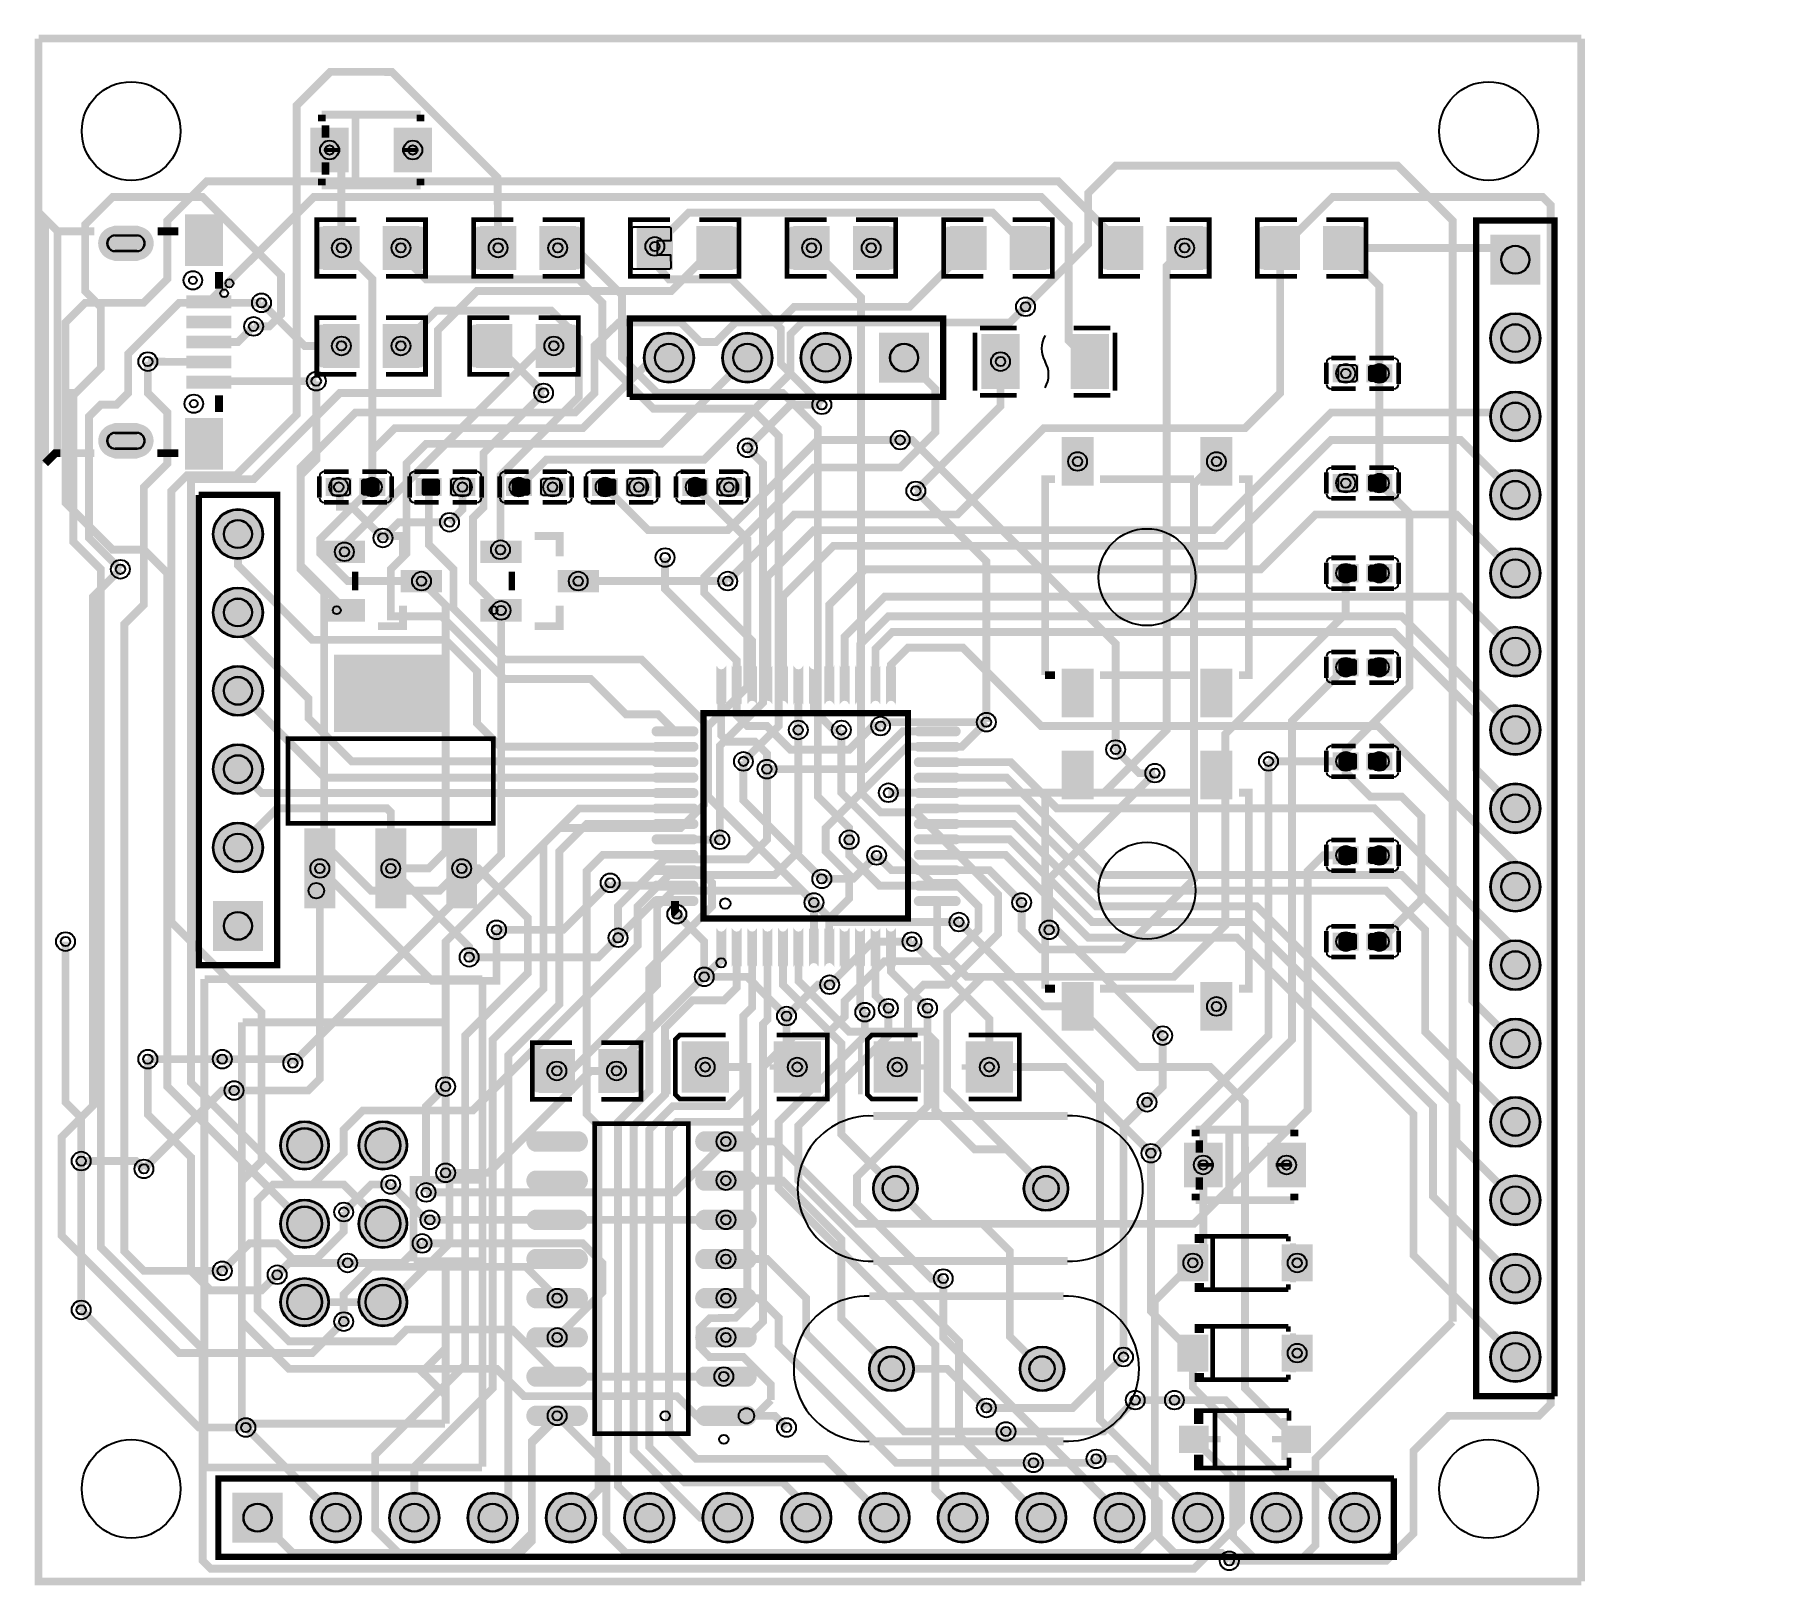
# Model space of a CAD drawing. Header units: millimetres. Extents: x 6.9 to 63, y 17.9 to 68.1.
import ezdxf

# ---------------------------------------------------------------- set-up
doc = ezdxf.new("R2010")
doc.units = ezdxf.units.MM
for name, color, linetype, true_color in [('BoardOutLine', 7, 'Continuous', 0xff00ff), ('BottomLayer', 7, 'Continuous', 0x0000ff), ('BottomSolderMaskLayer', 7, 'Continuous', 0xaa00ff), ('Document', 7, 'Continuous', 0xffffff), ('Hole', 7, 'Continuous', 0x222222), ('Multi-Layer', 7, 'Continuous', 0xc0c0c0), ('TopLayer', 7, 'Continuous', 0xff0000), ('TopPasteMaskLayer', 7, 'Continuous', 0x808080), ('TopSilkLayer', 7, 'Continuous', 0xffcc00), ('TopSolderMaskLayer', 7, 'Continuous', 0x800080)]:
    doc.layers.add(name, color=color, linetype=linetype, true_color=true_color)

msp = doc.modelspace()

# ---------------------------------------------------------------- hatches: boundary and pattern name
at = {"layer": 'BottomSolderMaskLayer'}
for points in [[(9.471, 60.791, -0.785398), (9.471, 61.941), (10.191, 61.941, -0.785398), (10.191, 60.791)], [(55.677, 61.646), (55.677, 60.02), (54.051, 60.02), (54.051, 61.646)], [(54.051, 58.293, 1), (55.677, 58.293, 1)], [(26.619, 57.658, 1), (28.245, 57.658, 1)], [(29.159, 57.658, 1), (30.785, 57.658, 1)], [(31.699, 57.658, 1), (33.325, 57.658, 1)], [(35.865, 56.845), (34.239, 56.845), (34.239, 58.471), (35.865, 58.471)], [(54.051, 55.753, 1), (55.677, 55.753, 1)], [(9.471, 54.391, -0.785398), (9.471, 55.541), (10.191, 55.541, -0.785398), (10.191, 54.391)], [(54.051, 53.213, 1), (55.677, 53.213, 1)], [(12.649, 51.943, 1), (14.275, 51.943, 1)], [(54.051, 50.673, 1), (55.677, 50.673, 1)], [(12.649, 49.403, 1), (14.275, 49.403, 1)], [(54.051, 48.133, 1), (55.677, 48.133, 1)], [(12.649, 46.863, 1), (14.275, 46.863, 1)], [(54.051, 45.593, 1), (55.677, 45.593, 1)], [(12.649, 44.323, 1), (14.275, 44.323, 1)], [(54.051, 43.053, 1), (55.677, 43.053, 1)], [(12.649, 41.783, 1), (14.275, 41.783, 1)], [(54.051, 40.513, 1), (55.677, 40.513, 1)], [(12.649, 38.43), (12.649, 40.056), (14.275, 40.056), (14.275, 38.43)], [(54.051, 37.973, 1), (55.677, 37.973, 1)], [(54.051, 35.433, 1), (55.677, 35.433, 1)], [(54.051, 32.893, 1), (55.677, 32.893, 1)], [(14.834, 32.131, 1), (16.408, 32.131, 1)], [(17.374, 32.131, 1), (18.948, 32.131, 1)], [(34.046, 30.734, 1), (35.496, 30.734, 1)], [(38.926, 30.734, 1), (40.376, 30.734, 1)], [(54.051, 30.353, 1), (55.677, 30.353, 1)], [(14.834, 29.591, 1), (16.408, 29.591, 1)], [(17.374, 29.591, 1), (18.948, 29.591, 1)], [(54.051, 27.813, 1), (55.677, 27.813, 1)], [(14.834, 27.051, 1), (16.408, 27.051, 1)], [(17.374, 27.051, 1), (18.948, 27.051, 1)], [(54.051, 25.273, 1), (55.677, 25.273, 1)], [(33.919, 24.892, 1), (35.369, 24.892, 1)], [(38.799, 24.892, 1), (40.249, 24.892, 1)], [(13.284, 20.879), (14.91, 20.879), (14.91, 19.253), (13.284, 19.253)], [(15.824, 20.066, 1), (17.45, 20.066, 1)], [(18.364, 20.066, 1), (19.99, 20.066, 1)], [(20.904, 20.066, 1), (22.53, 20.066, 1)], [(23.444, 20.066, 1), (25.07, 20.066, 1)], [(25.984, 20.066, 1), (27.61, 20.066, 1)], [(28.524, 20.066, 1), (30.15, 20.066, 1)], [(31.064, 20.066, 1), (32.69, 20.066, 1)], [(33.604, 20.066, 1), (35.23, 20.066, 1)], [(36.144, 20.066, 1), (37.77, 20.066, 1)], [(38.684, 20.066, 1), (40.31, 20.066, 1)], [(41.224, 20.066, 1), (42.85, 20.066, 1)], [(43.764, 20.066, 1), (45.39, 20.066, 1)], [(46.304, 20.066, 1), (47.93, 20.066, 1)], [(48.844, 20.066, 1), (50.47, 20.066, 1)]]:
    msp.add_hatch(color=256, dxfattribs=at).paths.add_polyline_path(points)
at = {"layer": 'Document'}
for points in [[(16.18, 65.189), (16.18, 64.789), (16.42, 64.789), (16.42, 65.189)], [(16.48, 64.789), (16.48, 63.989), (16.6, 63.989), (16.6, 64.789)], [(16.3, 64.449), (16.3, 64.329), (16.78, 64.329), (16.78, 64.449)], [(19.26, 64.449), (19.26, 64.329), (18.78, 64.329), (18.78, 64.449)], [(16.18, 63.589), (16.18, 63.989), (16.42, 63.989), (16.42, 63.589)], [(31.149, 34.071), (31.149, 35.271), (30.969, 35.271), (30.969, 34.071)], [(37.372, 34.071), (37.372, 35.271), (37.192, 35.271), (37.192, 34.071)], [(28.779, 34.581), (28.779, 34.761), (29.499, 34.761), (29.499, 34.581)], [(31.419, 34.581), (31.419, 34.761), (30.699, 34.761), (30.699, 34.581)], [(35.002, 34.581), (35.002, 34.761), (35.722, 34.761), (35.722, 34.581)], [(37.642, 34.581), (37.642, 34.761), (36.922, 34.761), (36.922, 34.581)], [(44.501, 32.296), (44.501, 31.896), (44.741, 31.896), (44.741, 32.296)], [(44.621, 31.556), (44.621, 31.436), (45.101, 31.436), (45.101, 31.556)], [(44.801, 31.896), (44.801, 31.096), (44.921, 31.096), (44.921, 31.896)], [(47.581, 31.556), (47.581, 31.436), (47.101, 31.436), (47.101, 31.556)], [(44.501, 30.696), (44.501, 31.096), (44.741, 31.096), (44.741, 30.696)], [(47.752, 28.956), (47.752, 27.692), (47.562, 27.692), (47.562, 28.956)], [(44.071, 28.416), (44.071, 28.226), (44.829, 28.226), (44.829, 28.416)], [(48.036, 28.419), (48.036, 28.229), (47.278, 28.229), (47.278, 28.419)], [(47.752, 26.035), (47.752, 24.771), (47.562, 24.771), (47.562, 26.035)], [(44.071, 25.495), (44.071, 25.305), (44.829, 25.305), (44.829, 25.495)], [(48.036, 25.498), (48.036, 25.308), (47.278, 25.308), (47.278, 25.498)], [(47.487, 23.291), (47.487, 21.931), (47.487, 21.931), (47.283, 21.931), (47.283, 21.931), (47.283, 23.291)], [(44.499, 22.713), (44.499, 22.509), (44.499, 22.509), (45.315, 22.509), (45.315, 22.509), (45.315, 22.713)], [(47.793, 22.713), (47.793, 22.509), (47.793, 22.509), (46.977, 22.509), (46.977, 22.509), (46.977, 22.713)]]:
    msp.add_hatch(color=256, dxfattribs=at).paths.add_polyline_path(points)
at = {"layer": 'Multi-Layer'}
for points in [[(9.481, 60.816, -0.785398), (9.481, 61.916), (10.181, 61.916, -0.785398), (10.181, 60.816)], [(55.652, 61.621), (55.652, 60.046), (54.077, 60.046), (54.077, 61.621)], [(54.077, 58.293, 1), (55.652, 58.293, 1)], [(26.645, 57.658, 1), (28.219, 57.658, 1)], [(29.185, 57.658, 1), (30.759, 57.658, 1)], [(31.725, 57.658, 1), (33.299, 57.658, 1)], [(35.839, 56.871), (34.265, 56.871), (34.265, 58.446), (35.839, 58.446)], [(54.077, 55.753, 1), (55.652, 55.753, 1)], [(9.481, 54.416, -0.785398), (9.481, 55.516), (10.181, 55.516, -0.785398), (10.181, 54.416)], [(54.077, 53.213, 1), (55.652, 53.213, 1)], [(12.675, 51.943, 1), (14.249, 51.943, 1)], [(54.077, 50.673, 1), (55.652, 50.673, 1)], [(12.675, 49.403, 1), (14.249, 49.403, 1)], [(54.077, 48.133, 1), (55.652, 48.133, 1)], [(12.675, 46.863, 1), (14.249, 46.863, 1)], [(54.077, 45.593, 1), (55.652, 45.593, 1)], [(12.675, 44.323, 1), (14.249, 44.323, 1)], [(54.077, 43.053, 1), (55.652, 43.053, 1)], [(12.675, 41.783, 1), (14.249, 41.783, 1)], [(54.077, 40.513, 1), (55.652, 40.513, 1)], [(12.675, 38.456), (12.675, 40.03), (14.249, 40.03), (14.249, 38.456)], [(54.077, 37.973, 1), (55.652, 37.973, 1)], [(54.077, 35.433, 1), (55.652, 35.433, 1)], [(54.077, 32.893, 1), (55.652, 32.893, 1)], [(14.859, 32.131, 1), (16.383, 32.131, 1)], [(17.399, 32.131, 1), (18.923, 32.131, 1)], [(34.071, 30.734, 1), (35.471, 30.734, 1)], [(38.951, 30.734, 1), (40.351, 30.734, 1)], [(54.077, 30.353, 1), (55.652, 30.353, 1)], [(14.859, 29.591, 1), (16.383, 29.591, 1)], [(17.399, 29.591, 1), (18.923, 29.591, 1)], [(54.077, 27.813, 1), (55.652, 27.813, 1)], [(14.859, 27.051, 1), (16.383, 27.051, 1)], [(17.399, 27.051, 1), (18.923, 27.051, 1)], [(54.077, 25.273, 1), (55.652, 25.273, 1)], [(33.944, 24.892, 1), (35.344, 24.892, 1)], [(38.824, 24.892, 1), (40.224, 24.892, 1)], [(13.31, 20.853), (14.884, 20.853), (14.884, 19.279), (13.31, 19.279)], [(15.85, 20.066, 1), (17.424, 20.066, 1)], [(18.39, 20.066, 1), (19.964, 20.066, 1)], [(20.93, 20.066, 1), (22.504, 20.066, 1)], [(23.47, 20.066, 1), (25.044, 20.066, 1)], [(26.01, 20.066, 1), (27.584, 20.066, 1)], [(28.55, 20.066, 1), (30.124, 20.066, 1)], [(31.09, 20.066, 1), (32.664, 20.066, 1)], [(33.63, 20.066, 1), (35.204, 20.066, 1)], [(36.17, 20.066, 1), (37.744, 20.066, 1)], [(38.71, 20.066, 1), (40.284, 20.066, 1)], [(41.25, 20.066, 1), (42.824, 20.066, 1)], [(43.79, 20.066, 1), (45.364, 20.066, 1)], [(46.33, 20.066, 1), (47.904, 20.066, 1)], [(48.87, 20.066, 1), (50.445, 20.066, 1)]]:
    msp.add_hatch(color=256, dxfattribs=at).paths.add_polyline_path(points)
at = {"layer": 'TopLayer'}
for points in [[(15.83, 65.089), (17.03, 65.089), (17.03, 63.689), (15.83, 63.689)], [(18.53, 65.089), (19.73, 65.089), (19.73, 63.689), (18.53, 63.689)], [(11.761, 60.666), (11.761, 62.266), (12.961, 62.266), (12.961, 60.666)], [(17.38, 60.526), (17.38, 61.903), (16.247, 61.903), (16.247, 60.526)], [(18.18, 60.526), (18.18, 61.903), (19.313, 61.903), (19.313, 60.526)], [(22.46, 60.526), (22.46, 61.903), (21.328, 61.903), (21.328, 60.526)], [(23.26, 60.526), (23.26, 61.903), (24.393, 61.903), (24.393, 60.526)], [(27.54, 60.526), (27.54, 61.903), (26.408, 61.903), (26.408, 60.526)], [(28.34, 60.526), (28.34, 61.903), (29.473, 61.903), (29.473, 60.526)], [(32.62, 60.526), (32.62, 61.903), (31.488, 61.903), (31.488, 60.526)], [(33.42, 60.526), (33.42, 61.903), (34.553, 61.903), (34.553, 60.526)], [(37.7, 60.526), (37.7, 61.903), (36.568, 61.903), (36.568, 60.526)], [(38.5, 60.526), (38.5, 61.903), (39.633, 61.903), (39.633, 60.526)], [(42.78, 60.526), (42.78, 61.903), (41.648, 61.903), (41.648, 60.526)], [(43.58, 60.526), (43.58, 61.903), (44.713, 61.903), (44.713, 60.526)], [(47.86, 60.526), (47.86, 61.903), (46.728, 61.903), (46.728, 60.526)], [(48.66, 60.526), (48.66, 61.903), (49.793, 61.903), (49.793, 60.526)], [(13.171, 59.666), (13.171, 59.266), (11.871, 59.266), (11.871, 59.666)], [(13.171, 59.016), (13.171, 58.616), (11.871, 58.616), (11.871, 59.016)], [(17.38, 57.351), (17.38, 58.728), (16.247, 58.728), (16.247, 57.351)], [(18.18, 57.351), (18.18, 58.728), (19.313, 58.728), (19.313, 57.351)], [(22.333, 57.351), (22.333, 58.728), (21.201, 58.728), (21.201, 57.351)], [(23.133, 57.351), (23.133, 58.728), (24.266, 58.728), (24.266, 57.351)], [(13.171, 58.366), (13.171, 57.966), (11.871, 57.966), (11.871, 58.366)], [(37.584, 58.395), (38.774, 58.395), (38.774, 56.667), (37.584, 56.667)], [(40.474, 58.395), (41.664, 58.395), (41.664, 56.667), (40.474, 56.667)], [(13.171, 57.716), (13.171, 57.316), (11.871, 57.316), (11.871, 57.716)], [(49.761, 57.42), (49.761, 56.88), (48.971, 56.88), (48.971, 57.42)], [(50.061, 57.42), (50.061, 56.88), (50.851, 56.88), (50.851, 57.42)], [(13.171, 57.066), (13.171, 56.666), (11.871, 56.666), (11.871, 57.066)], [(12.961, 55.666), (12.961, 54.066), (11.761, 54.066), (11.761, 55.666)], [(40.176, 53.546), (40.176, 55.046), (41.176, 55.046), (41.176, 53.546)], [(44.676, 53.546), (44.676, 55.046), (45.676, 55.046), (45.676, 53.546)], [(17.122, 53.197), (17.122, 53.737), (16.332, 53.737), (16.332, 53.197)], [(17.422, 53.197), (17.422, 53.737), (18.212, 53.737), (18.212, 53.197)], [(20.043, 53.197), (20.043, 53.737), (19.253, 53.737), (19.253, 53.197)], [(20.343, 53.197), (20.343, 53.737), (21.133, 53.737), (21.133, 53.197)], [(22.964, 53.197), (22.964, 53.737), (22.174, 53.737), (22.174, 53.197)], [(23.264, 53.197), (23.264, 53.737), (24.054, 53.737), (24.054, 53.197)], [(25.758, 53.197), (25.758, 53.737), (24.968, 53.737), (24.968, 53.197)], [(26.058, 53.197), (26.058, 53.737), (26.848, 53.737), (26.848, 53.197)], [(28.679, 53.197), (28.679, 53.737), (27.889, 53.737), (27.889, 53.197)], [(28.979, 53.197), (28.979, 53.737), (29.769, 53.737), (29.769, 53.197)], [(49.761, 53.324), (49.761, 53.864), (48.971, 53.864), (48.971, 53.324)], [(50.061, 53.324), (50.061, 53.864), (50.851, 53.864), (50.851, 53.324)], [(16.286, 51.019), (16.286, 51.719), (17.537, 51.719), (17.537, 51.019)], [(21.366, 51.019), (21.366, 51.719), (22.617, 51.719), (22.617, 51.019)], [(18.786, 50.069), (18.786, 50.769), (20.036, 50.769), (20.036, 50.069)], [(23.866, 50.069), (23.866, 50.769), (25.116, 50.769), (25.116, 50.069)], [(49.761, 50.403), (49.761, 50.943), (48.971, 50.943), (48.971, 50.403)], [(50.061, 50.403), (50.061, 50.943), (50.851, 50.943), (50.851, 50.403)], [(16.286, 49.119), (16.286, 49.819), (17.537, 49.819), (17.537, 49.119)], [(21.366, 49.119), (21.366, 49.819), (22.617, 49.819), (22.617, 49.119)], [(20.215, 45.542), (16.615, 45.542), (16.615, 48.012), (20.215, 48.012)], [(49.761, 47.355), (49.761, 47.895), (48.971, 47.895), (48.971, 47.355)], [(50.061, 47.355), (50.061, 47.895), (50.851, 47.895), (50.851, 47.355)], [(29.262, 47.664, -0.785398), (28.992, 47.664), (28.992, 46.434, -0.785398), (29.262, 46.434)], [(29.762, 47.664, -0.785398), (29.492, 47.664), (29.492, 46.434, -0.785398), (29.762, 46.434)], [(30.262, 47.664, -0.785398), (29.992, 47.664), (29.992, 46.434, -0.785398), (30.262, 46.434)], [(30.762, 47.664, -0.785398), (30.492, 47.664), (30.492, 46.434, -0.785398), (30.762, 46.434)], [(31.262, 47.664, -0.785398), (30.992, 47.664), (30.992, 46.434, -0.785398), (31.262, 46.434)], [(31.762, 47.664, -0.785398), (31.492, 47.664), (31.492, 46.434, -0.785398), (31.762, 46.434)], [(32.262, 47.664, -0.785398), (31.992, 47.664), (31.992, 46.434, -0.785398), (32.262, 46.434)], [(32.762, 47.664, -0.785398), (32.492, 47.664), (32.492, 46.434, -0.785398), (32.762, 46.434)], [(33.262, 47.664, -0.785398), (32.992, 47.664), (32.992, 46.434, -0.785398), (33.262, 46.434)], [(33.762, 47.664, -0.785398), (33.492, 47.664), (33.492, 46.434, -0.785398), (33.762, 46.434)], [(34.262, 47.664, -0.785398), (33.992, 47.664), (33.992, 46.434, -0.785398), (34.262, 46.434)], [(34.762, 47.664, -0.785398), (34.492, 47.664), (34.492, 46.434, -0.785398), (34.762, 46.434)], [(40.176, 46.046), (40.176, 47.546), (41.176, 47.546), (41.176, 46.046)], [(44.676, 46.046), (44.676, 47.546), (45.676, 47.546), (45.676, 46.046)], [(27.012, 45.414, -0.785398), (27.012, 45.684), (28.242, 45.684, -0.785398), (28.242, 45.414)], [(35.512, 45.414, -0.785398), (35.512, 45.684), (36.742, 45.684, -0.785398), (36.742, 45.414)], [(27.012, 44.914, -0.785398), (27.012, 45.184), (28.242, 45.184, -0.785398), (28.242, 44.914)], [(35.512, 44.914, -0.785398), (35.512, 45.184), (36.742, 45.184, -0.785398), (36.742, 44.914)], [(27.012, 44.414, -0.785398), (27.012, 44.684), (28.242, 44.684, -0.785398), (28.242, 44.414)], [(35.512, 44.414, -0.785398), (35.512, 44.684), (36.742, 44.684, -0.785398), (36.742, 44.414)], [(40.176, 43.386), (40.176, 44.886), (41.176, 44.886), (41.176, 43.386)], [(44.676, 43.386), (44.676, 44.886), (45.676, 44.886), (45.676, 43.386)], [(49.761, 44.307), (49.761, 44.847), (48.971, 44.847), (48.971, 44.307)], [(50.061, 44.307), (50.061, 44.847), (50.851, 44.847), (50.851, 44.307)], [(27.012, 43.914, -0.785398), (27.012, 44.184), (28.242, 44.184, -0.785398), (28.242, 43.914)], [(35.512, 43.914, -0.785398), (35.512, 44.184), (36.742, 44.184, -0.785398), (36.742, 43.914)], [(27.012, 43.414, -0.785398), (27.012, 43.684), (28.242, 43.684, -0.785398), (28.242, 43.414)], [(35.512, 43.414, -0.785398), (35.512, 43.684), (36.742, 43.684, -0.785398), (36.742, 43.414)], [(27.012, 42.914, -0.785398), (27.012, 43.184), (28.242, 43.184, -0.785398), (28.242, 42.914)], [(27.012, 42.414, -0.785398), (27.012, 42.684), (28.242, 42.684, -0.785398), (28.242, 42.414)], [(35.512, 42.914, -0.785398), (35.512, 43.184), (36.742, 43.184, -0.785398), (36.742, 42.914)], [(35.512, 42.414, -0.785398), (35.512, 42.684), (36.742, 42.684, -0.785398), (36.742, 42.414)], [(15.625, 39.872), (16.605, 39.872), (16.605, 42.342), (15.625, 42.342)], [(17.925, 39.872), (18.905, 39.872), (18.905, 42.342), (17.925, 42.342)], [(20.225, 39.872), (21.205, 39.872), (21.205, 42.342), (20.225, 42.342)], [(27.012, 41.914, -0.785398), (27.012, 42.184), (28.242, 42.184, -0.785398), (28.242, 41.914)], [(35.512, 41.914, -0.785398), (35.512, 42.184), (36.742, 42.184, -0.785398), (36.742, 41.914)], [(27.012, 41.414, -0.785398), (27.012, 41.684), (28.242, 41.684, -0.785398), (28.242, 41.414)], [(35.512, 41.414, -0.785398), (35.512, 41.684), (36.742, 41.684, -0.785398), (36.742, 41.414)], [(49.761, 41.259), (49.761, 41.799), (48.971, 41.799), (48.971, 41.259)], [(50.061, 41.259), (50.061, 41.799), (50.851, 41.799), (50.851, 41.259)], [(27.012, 40.914, -0.785398), (27.012, 41.184), (28.242, 41.184, -0.785398), (28.242, 40.914)], [(35.512, 40.914, -0.785398), (35.512, 41.184), (36.742, 41.184, -0.785398), (36.742, 40.914)], [(27.012, 40.414, -0.785398), (27.012, 40.684), (28.242, 40.684, -0.785398), (28.242, 40.414)], [(35.512, 40.414, -0.785398), (35.512, 40.684), (36.742, 40.684, -0.785398), (36.742, 40.414)], [(27.012, 39.914, -0.785398), (27.012, 40.184), (28.242, 40.184, -0.785398), (28.242, 39.914)], [(35.512, 39.914, -0.785398), (35.512, 40.184), (36.742, 40.184, -0.785398), (36.742, 39.914)], [(29.262, 39.164, -0.785398), (28.992, 39.164), (28.992, 37.934, -0.785398), (29.262, 37.934)], [(29.762, 39.164, -0.785398), (29.492, 39.164), (29.492, 37.934, -0.785398), (29.762, 37.934)], [(30.262, 39.164, -0.785398), (29.992, 39.164), (29.992, 37.934, -0.785398), (30.262, 37.934)], [(30.762, 39.164, -0.785398), (30.492, 39.164), (30.492, 37.934, -0.785398), (30.762, 37.934)], [(31.262, 39.164, -0.785398), (30.992, 39.164), (30.992, 37.934, -0.785398), (31.262, 37.934)], [(31.762, 39.164, -0.785398), (31.492, 39.164), (31.492, 37.934, -0.785398), (31.762, 37.934)], [(32.262, 39.164, -0.785398), (31.992, 39.164), (31.992, 37.934, -0.785398), (32.262, 37.934)], [(32.762, 39.164, -0.785398), (32.492, 39.164), (32.492, 37.934, -0.785398), (32.762, 37.934)], [(33.262, 39.164, -0.785398), (32.992, 39.164), (32.992, 37.934, -0.785398), (33.262, 37.934)], [(33.762, 39.164, -0.785398), (33.492, 39.164), (33.492, 37.934, -0.785398), (33.762, 37.934)], [(34.262, 39.164, -0.785398), (33.992, 39.164), (33.992, 37.934, -0.785398), (34.262, 37.934)], [(34.762, 39.164, -0.785398), (34.492, 39.164), (34.492, 37.934, -0.785398), (34.762, 37.934)], [(49.761, 39.005), (49.761, 38.465), (48.971, 38.465), (48.971, 39.005)], [(50.061, 39.005), (50.061, 38.465), (50.851, 38.465), (50.851, 39.005)], [(40.176, 35.886), (40.176, 37.386), (41.176, 37.386), (41.176, 35.886)], [(44.676, 35.886), (44.676, 37.386), (45.676, 37.386), (45.676, 35.886)], [(29.349, 33.861), (29.349, 35.481), (27.864, 35.481), (27.864, 33.861)], [(30.849, 33.861), (30.849, 35.481), (32.334, 35.481), (32.334, 33.861)], [(35.572, 33.861), (35.572, 35.481), (34.087, 35.481), (34.087, 33.861)], [(37.072, 33.861), (37.072, 35.481), (38.557, 35.481), (38.557, 33.861)], [(24.365, 33.856), (24.365, 35.233), (23.233, 35.233), (23.233, 33.856)], [(25.165, 33.856), (25.165, 35.233), (26.298, 35.233), (26.298, 33.856)], [(23.123, 31.957, -0.785398), (23.123, 32.559), (24.492, 32.559, -0.785398), (24.492, 31.957)], [(28.594, 31.957, -0.785398), (28.594, 32.559), (29.963, 32.559, -0.785398), (29.963, 31.957)], [(44.151, 32.196), (45.351, 32.196), (45.351, 30.796), (44.151, 30.796)], [(46.851, 32.196), (48.051, 32.196), (48.051, 30.796), (46.851, 30.796)], [(23.123, 30.687, -0.785398), (23.123, 31.289), (24.492, 31.289, -0.785398), (24.492, 30.687)], [(28.594, 30.687, -0.785398), (28.594, 31.289), (29.963, 31.289, -0.785398), (29.963, 30.687)], [(23.123, 29.417, -0.785398), (23.123, 30.019), (24.492, 30.019, -0.785398), (24.492, 29.417)], [(28.594, 29.417, -0.785398), (28.594, 30.019), (29.963, 30.019, -0.785398), (29.963, 29.417)], [(23.123, 28.147, -0.785398), (23.123, 28.749), (24.492, 28.749, -0.785398), (24.492, 28.147)], [(28.594, 28.147, -0.785398), (28.594, 28.749), (29.963, 28.749, -0.785398), (29.963, 28.147)], [(43.934, 28.896), (44.884, 28.896), (44.884, 27.746), (43.934, 27.746)], [(47.318, 28.896), (48.269, 28.896), (48.269, 27.746), (47.318, 27.746)], [(23.123, 26.877, -0.785398), (23.123, 27.479), (24.492, 27.479, -0.785398), (24.492, 26.877)], [(28.594, 26.877, -0.785398), (28.594, 27.479), (29.963, 27.479, -0.785398), (29.963, 26.877)], [(23.123, 25.607, -0.785398), (23.123, 26.209), (24.492, 26.209, -0.785398), (24.492, 25.607)], [(28.594, 25.607, -0.785398), (28.594, 26.209), (29.963, 26.209, -0.785398), (29.963, 25.607)], [(43.934, 25.975), (44.884, 25.975), (44.884, 24.825), (43.934, 24.825)], [(47.318, 25.975), (48.269, 25.975), (48.269, 24.825), (47.318, 24.825)], [(23.123, 24.337, -0.785398), (23.123, 24.939), (24.492, 24.939, -0.785398), (24.492, 24.337)], [(28.594, 24.337, -0.785398), (28.594, 24.939), (29.963, 24.939, -0.785398), (29.963, 24.337)], [(23.123, 23.067, -0.785398), (23.123, 23.669), (24.492, 23.669, -0.785398), (24.492, 23.067)], [(28.594, 23.067, -0.785398), (28.594, 23.669), (29.963, 23.669, -0.785398), (29.963, 23.067)], [(43.991, 23.026), (44.901, 23.026), (44.901, 22.186), (43.991, 22.186)], [(47.301, 23.026), (48.211, 23.026), (48.211, 22.186), (47.301, 22.186)]]:
    msp.add_hatch(color=256, dxfattribs=at).paths.add_polyline_path(points)
at = {"layer": 'TopPasteMaskLayer'}
for points in [[(15.83, 65.089), (17.03, 65.089), (17.03, 63.689), (15.83, 63.689)], [(18.53, 65.089), (19.73, 65.089), (19.73, 63.689), (18.53, 63.689)], [(9.481, 60.816), (9.447, 60.817), (9.413, 60.82), (9.38, 60.825), (9.347, 60.833), (9.314, 60.842), (9.282, 60.853), (9.251, 60.866), (9.221, 60.881), (9.191, 60.898), (9.163, 60.917), (9.136, 60.938), (9.11, 60.96), (9.086, 60.983), (9.063, 61.008), (9.042, 61.035), (9.022, 61.062), (9.005, 61.091), (8.989, 61.121), (8.974, 61.152), (8.962, 61.183), (8.952, 61.216), (8.944, 61.248), (8.937, 61.282), (8.933, 61.315), (8.931, 61.349), (8.931, 61.383), (8.933, 61.417), (8.937, 61.45), (8.944, 61.484), (8.952, 61.517), (8.962, 61.549), (8.974, 61.58), (8.989, 61.611), (9.005, 61.641), (9.022, 61.67), (9.042, 61.698), (9.063, 61.724), (9.086, 61.749), (9.11, 61.773), (9.136, 61.795), (9.163, 61.815), (9.191, 61.834), (9.221, 61.851), (9.251, 61.866), (9.282, 61.879), (9.314, 61.89), (9.347, 61.899), (9.38, 61.907), (9.413, 61.912), (9.447, 61.915), (9.481, 61.916), (10.181, 61.916), (10.215, 61.915), (10.249, 61.912), (10.282, 61.907), (10.315, 61.899), (10.348, 61.89), (10.38, 61.879), (10.411, 61.866), (10.441, 61.851), (10.471, 61.834), (10.499, 61.815), (10.526, 61.795), (10.552, 61.773), (10.576, 61.749), (10.599, 61.724), (10.62, 61.698), (10.64, 61.67), (10.657, 61.641), (10.673, 61.611), (10.688, 61.58), (10.7, 61.549), (10.71, 61.517), (10.718, 61.484), (10.725, 61.45), (10.729, 61.417), (10.731, 61.383), (10.731, 61.349), (10.729, 61.315), (10.725, 61.282), (10.718, 61.248), (10.71, 61.216), (10.7, 61.183), (10.688, 61.152), (10.673, 61.121), (10.657, 61.091), (10.64, 61.062), (10.62, 61.035), (10.599, 61.008), (10.576, 60.983), (10.552, 60.96), (10.526, 60.938), (10.499, 60.917), (10.471, 60.898), (10.441, 60.881), (10.411, 60.866), (10.38, 60.853), (10.348, 60.842), (10.315, 60.833), (10.282, 60.825), (10.249, 60.82), (10.215, 60.817), (10.181, 60.816)], [(11.761, 60.666), (11.761, 62.266), (12.961, 62.266), (12.961, 60.666)], [(16.08, 60.574), (16.08, 61.854), (16.13, 61.904), (17.28, 61.904), (17.33, 61.854), (17.335, 61.444), (16.885, 61.444), (16.885, 60.994), (17.325, 60.994), (17.33, 60.574), (17.28, 60.524), (16.13, 60.524)], [(18.23, 60.574), (18.23, 60.994), (18.675, 60.994), (18.675, 61.444), (18.235, 61.444), (18.23, 61.854), (18.28, 61.904), (19.43, 61.904), (19.48, 61.854), (19.48, 60.574), (19.43, 60.524), (18.28, 60.524)], [(21.16, 60.574), (21.16, 61.854), (21.21, 61.904), (22.36, 61.904), (22.41, 61.854), (22.415, 61.444), (21.965, 61.444), (21.965, 60.994), (22.405, 60.994), (22.41, 60.574), (22.36, 60.524), (21.21, 60.524)], [(23.31, 60.574), (23.31, 60.994), (23.755, 60.994), (23.755, 61.444), (23.315, 61.444), (23.31, 61.854), (23.36, 61.904), (24.51, 61.904), (24.56, 61.854), (24.56, 60.574), (24.51, 60.524), (23.36, 60.524)], [(28.39, 60.574), (28.39, 60.994), (28.835, 60.994), (28.835, 61.444), (28.395, 61.444), (28.39, 61.854), (28.44, 61.904), (29.59, 61.904), (29.64, 61.854), (29.64, 60.574), (29.59, 60.524), (28.44, 60.524)], [(31.32, 60.574), (31.32, 61.854), (31.37, 61.904), (32.52, 61.904), (32.57, 61.854), (32.575, 61.444), (32.125, 61.444), (32.125, 60.994), (32.565, 60.994), (32.57, 60.574), (32.52, 60.524), (31.37, 60.524)], [(33.47, 60.574), (33.47, 60.994), (33.915, 60.994), (33.915, 61.444), (33.475, 61.444), (33.47, 61.854), (33.52, 61.904), (34.67, 61.904), (34.72, 61.854), (34.72, 60.574), (34.67, 60.524), (33.52, 60.524)], [(36.4, 60.574), (36.4, 61.854), (36.45, 61.904), (37.6, 61.904), (37.65, 61.854), (37.655, 61.444), (37.205, 61.444), (37.205, 60.994), (37.645, 60.994), (37.65, 60.574), (37.6, 60.524), (36.45, 60.524)], [(38.55, 60.574), (38.55, 60.994), (38.995, 60.994), (38.995, 61.444), (38.555, 61.444), (38.55, 61.854), (38.6, 61.904), (39.75, 61.904), (39.8, 61.854), (39.8, 60.574), (39.75, 60.524), (38.6, 60.524)], [(41.48, 60.574), (41.48, 61.854), (41.53, 61.904), (42.68, 61.904), (42.73, 61.854), (42.735, 61.444), (42.285, 61.444), (42.285, 60.994), (42.725, 60.994), (42.73, 60.574), (42.68, 60.524), (41.53, 60.524)], [(43.63, 60.574), (43.63, 60.994), (44.075, 60.994), (44.075, 61.444), (43.635, 61.444), (43.63, 61.854), (43.68, 61.904), (44.83, 61.904), (44.88, 61.854), (44.88, 60.574), (44.83, 60.524), (43.68, 60.524)], [(46.56, 60.574), (46.56, 61.854), (46.61, 61.904), (47.76, 61.904), (47.81, 61.854), (47.815, 61.444), (47.365, 61.444), (47.365, 60.994), (47.805, 60.994), (47.81, 60.574), (47.76, 60.524), (46.61, 60.524)], [(48.71, 60.574), (48.71, 60.994), (49.155, 60.994), (49.155, 61.444), (48.715, 61.444), (48.71, 61.854), (48.76, 61.904), (49.91, 61.904), (49.96, 61.854), (49.96, 60.574), (49.91, 60.524), (48.76, 60.524)], [(13.171, 59.666), (13.171, 59.266), (11.871, 59.266), (11.871, 59.666)], [(13.171, 59.016), (13.171, 58.616), (11.871, 58.616), (11.871, 59.016)], [(16.08, 57.399), (16.08, 58.679), (16.13, 58.729), (17.28, 58.729), (17.33, 58.679), (17.335, 58.269), (16.885, 58.269), (16.885, 57.819), (17.325, 57.819), (17.33, 57.399), (17.28, 57.349), (16.13, 57.349)], [(18.23, 57.399), (18.23, 57.819), (18.675, 57.819), (18.675, 58.269), (18.235, 58.269), (18.23, 58.679), (18.28, 58.729), (19.43, 58.729), (19.48, 58.679), (19.48, 57.399), (19.43, 57.349), (18.28, 57.349)], [(21.033, 57.399), (21.033, 58.679), (21.083, 58.729), (22.233, 58.729), (22.283, 58.679), (22.288, 58.269), (21.838, 58.269), (21.838, 57.819), (22.278, 57.819), (22.283, 57.399), (22.233, 57.349), (21.083, 57.349)], [(23.183, 57.399), (23.183, 57.819), (23.628, 57.819), (23.628, 58.269), (23.188, 58.269), (23.183, 58.679), (23.233, 58.729), (24.383, 58.729), (24.433, 58.679), (24.433, 57.399), (24.383, 57.349), (23.233, 57.349)], [(13.171, 58.366), (13.171, 57.966), (11.871, 57.966), (11.871, 58.366)], [(37.584, 58.395), (38.774, 58.395), (38.774, 56.667), (37.584, 56.667)], [(40.474, 58.395), (41.664, 58.395), (41.664, 56.667), (40.474, 56.667)], [(13.171, 57.716), (13.171, 57.316), (11.871, 57.316), (11.871, 57.716)], [(50.091, 56.925), (50.091, 57.375), (50.161, 57.425), (50.641, 57.425), (50.691, 57.375), (50.691, 56.925), (50.641, 56.875), (50.161, 56.875)], [(13.171, 57.066), (13.171, 56.666), (11.871, 56.666), (11.871, 57.066)], [(12.961, 55.666), (12.961, 54.066), (11.761, 54.066), (11.761, 55.666)], [(9.481, 54.416), (9.447, 54.417), (9.414, 54.421), (9.38, 54.426), (9.348, 54.433), (9.315, 54.443), (9.283, 54.454), (9.252, 54.468), (9.222, 54.483), (9.193, 54.5), (9.165, 54.518), (9.138, 54.539), (9.113, 54.561), (9.089, 54.585), (9.066, 54.61), (9.045, 54.636), (9.025, 54.663), (9.008, 54.692), (8.992, 54.722), (8.978, 54.753), (8.966, 54.784), (8.956, 54.816), (8.947, 54.849), (8.941, 54.882), (8.937, 54.916), (8.935, 54.949), (8.935, 54.983), (8.937, 55.017), (8.941, 55.05), (8.947, 55.083), (8.956, 55.116), (8.966, 55.148), (8.978, 55.18), (8.992, 55.21), (9.008, 55.24), (9.025, 55.269), (9.045, 55.296), (9.066, 55.323), (9.089, 55.348), (9.113, 55.371), (9.138, 55.393), (9.165, 55.414), (9.193, 55.432), (9.222, 55.449), (9.252, 55.465), (9.283, 55.478), (9.315, 55.489), (9.348, 55.499), (9.38, 55.506), (9.414, 55.511), (9.447, 55.515), (9.481, 55.516), (10.181, 55.516), (10.215, 55.515), (10.248, 55.511), (10.282, 55.506), (10.314, 55.499), (10.347, 55.489), (10.379, 55.478), (10.41, 55.465), (10.44, 55.449), (10.469, 55.432), (10.497, 55.414), (10.524, 55.393), (10.549, 55.371), (10.573, 55.348), (10.596, 55.323), (10.617, 55.296), (10.637, 55.269), (10.654, 55.24), (10.67, 55.21), (10.684, 55.18), (10.696, 55.148), (10.706, 55.116), (10.715, 55.083), (10.721, 55.05), (10.725, 55.017), (10.727, 54.983), (10.727, 54.949), (10.725, 54.916), (10.721, 54.882), (10.715, 54.849), (10.706, 54.816), (10.696, 54.784), (10.684, 54.753), (10.67, 54.722), (10.654, 54.692), (10.637, 54.663), (10.617, 54.636), (10.596, 54.61), (10.573, 54.585), (10.549, 54.561), (10.524, 54.539), (10.497, 54.518), (10.469, 54.5), (10.44, 54.483), (10.41, 54.468), (10.379, 54.454), (10.347, 54.443), (10.314, 54.433), (10.282, 54.426), (10.248, 54.421), (10.215, 54.417), (10.181, 54.416)], [(40.176, 53.546), (40.176, 55.046), (41.176, 55.046), (41.176, 53.546)], [(44.676, 53.546), (44.676, 55.046), (45.676, 55.046), (45.676, 53.546)], [(18.052, 53.692), (18.052, 53.242), (18.002, 53.192), (17.522, 53.192), (17.452, 53.242), (17.452, 53.692), (17.522, 53.742), (18.002, 53.742)], [(20.013, 53.692), (20.013, 53.242), (19.943, 53.192), (19.463, 53.192), (19.413, 53.242), (19.413, 53.692), (19.463, 53.742), (19.943, 53.742)], [(22.934, 53.692), (22.934, 53.242), (22.864, 53.192), (22.384, 53.192), (22.334, 53.242), (22.334, 53.692), (22.384, 53.742), (22.864, 53.742)], [(25.728, 53.692), (25.728, 53.242), (25.658, 53.192), (25.178, 53.192), (25.128, 53.242), (25.128, 53.692), (25.178, 53.742), (25.658, 53.742)], [(28.649, 53.692), (28.649, 53.242), (28.579, 53.192), (28.099, 53.192), (28.049, 53.242), (28.049, 53.692), (28.099, 53.742), (28.579, 53.742)], [(50.691, 53.819), (50.691, 53.369), (50.641, 53.319), (50.161, 53.319), (50.091, 53.369), (50.091, 53.819), (50.161, 53.869), (50.641, 53.869)], [(16.286, 51.019), (16.286, 51.719), (17.537, 51.719), (17.537, 51.019)], [(21.366, 51.019), (21.366, 51.719), (22.617, 51.719), (22.617, 51.019)], [(18.786, 50.069), (18.786, 50.769), (20.036, 50.769), (20.036, 50.069)], [(23.866, 50.069), (23.866, 50.769), (25.116, 50.769), (25.116, 50.069)], [(49.731, 50.898), (49.731, 50.448), (49.661, 50.398), (49.181, 50.398), (49.131, 50.448), (49.131, 50.898), (49.181, 50.948), (49.661, 50.948)], [(50.691, 50.898), (50.691, 50.448), (50.641, 50.398), (50.161, 50.398), (50.091, 50.448), (50.091, 50.898), (50.161, 50.948), (50.641, 50.948)], [(16.286, 49.119), (16.286, 49.819), (17.537, 49.819), (17.537, 49.119)], [(21.366, 49.119), (21.366, 49.819), (22.617, 49.819), (22.617, 49.119)], [(20.215, 45.542), (16.615, 45.542), (16.615, 48.012), (20.215, 48.012)], [(49.731, 47.85), (49.731, 47.4), (49.661, 47.35), (49.181, 47.35), (49.131, 47.4), (49.131, 47.85), (49.181, 47.9), (49.661, 47.9)], [(50.691, 47.85), (50.691, 47.4), (50.641, 47.35), (50.161, 47.35), (50.091, 47.4), (50.091, 47.85), (50.161, 47.9), (50.641, 47.9)], [(29.262, 47.664, -0.785398), (28.992, 47.664), (28.992, 46.434, -0.785398), (29.262, 46.434)], [(29.762, 47.664, -0.785398), (29.492, 47.664), (29.492, 46.434, -0.785398), (29.762, 46.434)], [(30.262, 47.664, -0.785398), (29.992, 47.664), (29.992, 46.434, -0.785398), (30.262, 46.434)], [(30.762, 47.664, -0.785398), (30.492, 47.664), (30.492, 46.434, -0.785398), (30.762, 46.434)], [(31.262, 47.664, -0.785398), (30.992, 47.664), (30.992, 46.434, -0.785398), (31.262, 46.434)], [(31.762, 47.664, -0.785398), (31.492, 47.664), (31.492, 46.434, -0.785398), (31.762, 46.434)], [(32.262, 47.664, -0.785398), (31.992, 47.664), (31.992, 46.434, -0.785398), (32.262, 46.434)], [(32.762, 47.664, -0.785398), (32.492, 47.664), (32.492, 46.434, -0.785398), (32.762, 46.434)], [(33.262, 47.664, -0.785398), (32.992, 47.664), (32.992, 46.434, -0.785398), (33.262, 46.434)], [(33.762, 47.664, -0.785398), (33.492, 47.664), (33.492, 46.434, -0.785398), (33.762, 46.434)], [(34.262, 47.664, -0.785398), (33.992, 47.664), (33.992, 46.434, -0.785398), (34.262, 46.434)], [(34.762, 47.664, -0.785398), (34.492, 47.664), (34.492, 46.434, -0.785398), (34.762, 46.434)], [(40.176, 46.046), (40.176, 47.546), (41.176, 47.546), (41.176, 46.046)], [(44.676, 46.046), (44.676, 47.546), (45.676, 47.546), (45.676, 46.046)], [(27.012, 45.414, -0.785398), (27.012, 45.684), (28.242, 45.684, -0.785398), (28.242, 45.414)], [(35.512, 45.414, -0.785398), (35.512, 45.684), (36.742, 45.684, -0.785398), (36.742, 45.414)], [(27.012, 44.914, -0.785398), (27.012, 45.184), (28.242, 45.184, -0.785398), (28.242, 44.914)], [(35.512, 44.914, -0.785398), (35.512, 45.184), (36.742, 45.184, -0.785398), (36.742, 44.914)], [(27.012, 44.414, -0.785398), (27.012, 44.684), (28.242, 44.684, -0.785398), (28.242, 44.414)], [(35.512, 44.414, -0.785398), (35.512, 44.684), (36.742, 44.684, -0.785398), (36.742, 44.414)], [(40.176, 43.386), (40.176, 44.886), (41.176, 44.886), (41.176, 43.386)], [(44.676, 43.386), (44.676, 44.886), (45.676, 44.886), (45.676, 43.386)], [(49.731, 44.802), (49.731, 44.352), (49.661, 44.302), (49.181, 44.302), (49.131, 44.352), (49.131, 44.802), (49.181, 44.852), (49.661, 44.852)], [(50.691, 44.802), (50.691, 44.352), (50.641, 44.302), (50.161, 44.302), (50.091, 44.352), (50.091, 44.802), (50.161, 44.852), (50.641, 44.852)], [(27.012, 43.914, -0.785398), (27.012, 44.184), (28.242, 44.184, -0.785398), (28.242, 43.914)], [(35.512, 43.914, -0.785398), (35.512, 44.184), (36.742, 44.184, -0.785398), (36.742, 43.914)], [(27.012, 43.414, -0.785398), (27.012, 43.684), (28.242, 43.684, -0.785398), (28.242, 43.414)], [(35.512, 43.414, -0.785398), (35.512, 43.684), (36.742, 43.684, -0.785398), (36.742, 43.414)], [(27.012, 42.914, -0.785398), (27.012, 43.184), (28.242, 43.184, -0.785398), (28.242, 42.914)], [(27.012, 42.414, -0.785398), (27.012, 42.684), (28.242, 42.684, -0.785398), (28.242, 42.414)], [(35.512, 42.914, -0.785398), (35.512, 43.184), (36.742, 43.184, -0.785398), (36.742, 42.914)], [(35.512, 42.414, -0.785398), (35.512, 42.684), (36.742, 42.684, -0.785398), (36.742, 42.414)], [(15.625, 39.872), (16.605, 39.872), (16.605, 42.342), (15.625, 42.342)], [(17.925, 39.872), (18.905, 39.872), (18.905, 42.342), (17.925, 42.342)], [(20.225, 39.872), (21.205, 39.872), (21.205, 42.342), (20.225, 42.342)], [(27.012, 41.914, -0.785398), (27.012, 42.184), (28.242, 42.184, -0.785398), (28.242, 41.914)], [(35.512, 41.914, -0.785398), (35.512, 42.184), (36.742, 42.184, -0.785398), (36.742, 41.914)], [(27.012, 41.414, -0.785398), (27.012, 41.684), (28.242, 41.684, -0.785398), (28.242, 41.414)], [(35.512, 41.414, -0.785398), (35.512, 41.684), (36.742, 41.684, -0.785398), (36.742, 41.414)], [(49.731, 41.754), (49.731, 41.304), (49.661, 41.254), (49.181, 41.254), (49.131, 41.304), (49.131, 41.754), (49.181, 41.804), (49.661, 41.804)], [(50.691, 41.754), (50.691, 41.304), (50.641, 41.254), (50.161, 41.254), (50.091, 41.304), (50.091, 41.754), (50.161, 41.804), (50.641, 41.804)], [(27.012, 40.914, -0.785398), (27.012, 41.184), (28.242, 41.184, -0.785398), (28.242, 40.914)], [(35.512, 40.914, -0.785398), (35.512, 41.184), (36.742, 41.184, -0.785398), (36.742, 40.914)], [(27.012, 40.414, -0.785398), (27.012, 40.684), (28.242, 40.684, -0.785398), (28.242, 40.414)], [(35.512, 40.414, -0.785398), (35.512, 40.684), (36.742, 40.684, -0.785398), (36.742, 40.414)], [(27.012, 39.914, -0.785398), (27.012, 40.184), (28.242, 40.184, -0.785398), (28.242, 39.914)], [(35.512, 39.914, -0.785398), (35.512, 40.184), (36.742, 40.184, -0.785398), (36.742, 39.914)], [(29.262, 39.164, -0.785398), (28.992, 39.164), (28.992, 37.934, -0.785398), (29.262, 37.934)], [(29.762, 39.164, -0.785398), (29.492, 39.164), (29.492, 37.934, -0.785398), (29.762, 37.934)], [(30.262, 39.164, -0.785398), (29.992, 39.164), (29.992, 37.934, -0.785398), (30.262, 37.934)], [(30.762, 39.164, -0.785398), (30.492, 39.164), (30.492, 37.934, -0.785398), (30.762, 37.934)], [(31.262, 39.164, -0.785398), (30.992, 39.164), (30.992, 37.934, -0.785398), (31.262, 37.934)], [(31.762, 39.164, -0.785398), (31.492, 39.164), (31.492, 37.934, -0.785398), (31.762, 37.934)], [(32.262, 39.164, -0.785398), (31.992, 39.164), (31.992, 37.934, -0.785398), (32.262, 37.934)], [(32.762, 39.164, -0.785398), (32.492, 39.164), (32.492, 37.934, -0.785398), (32.762, 37.934)], [(33.262, 39.164, -0.785398), (32.992, 39.164), (32.992, 37.934, -0.785398), (33.262, 37.934)], [(33.762, 39.164, -0.785398), (33.492, 39.164), (33.492, 37.934, -0.785398), (33.762, 37.934)], [(34.262, 39.164, -0.785398), (33.992, 39.164), (33.992, 37.934, -0.785398), (34.262, 37.934)], [(34.762, 39.164, -0.785398), (34.492, 39.164), (34.492, 37.934, -0.785398), (34.762, 37.934)], [(49.131, 38.51), (49.131, 38.96), (49.181, 39.01), (49.661, 39.01), (49.731, 38.96), (49.731, 38.51), (49.661, 38.46), (49.181, 38.46)], [(50.091, 38.51), (50.091, 38.96), (50.161, 39.01), (50.641, 39.01), (50.691, 38.96), (50.691, 38.51), (50.641, 38.46), (50.161, 38.46)], [(40.176, 35.886), (40.176, 37.386), (41.176, 37.386), (41.176, 35.886)], [(44.676, 35.886), (44.676, 37.386), (45.676, 37.386), (45.676, 35.886)], [(29.349, 33.961), (29.349, 34.296), (29.249, 34.396), (28.944, 34.396), (28.844, 34.496), (28.844, 34.846), (28.944, 34.946), (29.249, 34.946), (29.349, 35.046), (29.349, 35.381), (29.249, 35.481), (27.964, 35.481), (27.864, 35.381), (27.864, 33.961), (27.964, 33.861), (29.249, 33.861)], [(30.849, 33.961), (30.849, 34.296), (30.949, 34.396), (31.254, 34.396), (31.354, 34.496), (31.354, 34.846), (31.254, 34.946), (30.949, 34.946), (30.849, 35.046), (30.849, 35.381), (30.949, 35.481), (32.234, 35.481), (32.334, 35.381), (32.334, 33.961), (32.234, 33.861), (30.949, 33.861)], [(35.572, 33.961), (35.572, 34.296), (35.472, 34.396), (35.167, 34.396), (35.067, 34.496), (35.067, 34.846), (35.167, 34.946), (35.472, 34.946), (35.572, 35.046), (35.572, 35.381), (35.472, 35.481), (34.187, 35.481), (34.087, 35.381), (34.087, 33.961), (34.187, 33.861), (35.472, 33.861)], [(37.072, 33.961), (37.072, 34.296), (37.172, 34.396), (37.477, 34.396), (37.577, 34.496), (37.577, 34.846), (37.477, 34.946), (37.172, 34.946), (37.072, 35.046), (37.072, 35.381), (37.172, 35.481), (38.457, 35.481), (38.557, 35.381), (38.557, 33.961), (38.457, 33.861), (37.172, 33.861)], [(23.065, 33.904), (23.065, 35.184), (23.115, 35.234), (24.265, 35.234), (24.315, 35.184), (24.32, 34.774), (23.87, 34.774), (23.87, 34.324), (24.31, 34.324), (24.315, 33.904), (24.265, 33.854), (23.115, 33.854)], [(25.215, 33.904), (25.215, 34.324), (25.66, 34.324), (25.66, 34.774), (25.22, 34.774), (25.215, 35.184), (25.265, 35.234), (26.415, 35.234), (26.465, 35.184), (26.465, 33.904), (26.415, 33.854), (25.265, 33.854)], [(23.123, 31.957, -0.785398), (23.123, 32.559), (24.492, 32.559, -0.785398), (24.492, 31.957)], [(28.594, 31.957, -0.785398), (28.594, 32.559), (29.963, 32.559, -0.785398), (29.963, 31.957)], [(44.151, 32.196), (45.351, 32.196), (45.351, 30.796), (44.151, 30.796)], [(46.851, 32.196), (48.051, 32.196), (48.051, 30.796), (46.851, 30.796)], [(23.123, 30.687, -0.785398), (23.123, 31.289), (24.492, 31.289, -0.785398), (24.492, 30.687)], [(28.594, 30.687, -0.785398), (28.594, 31.289), (29.963, 31.289, -0.785398), (29.963, 30.687)], [(23.123, 29.417, -0.785398), (23.123, 30.019), (24.492, 30.019, -0.785398), (24.492, 29.417)], [(28.594, 29.417, -0.785398), (28.594, 30.019), (29.963, 30.019, -0.785398), (29.963, 29.417)], [(23.123, 28.147, -0.785398), (23.123, 28.749), (24.492, 28.749, -0.785398), (24.492, 28.147)], [(28.594, 28.147, -0.785398), (28.594, 28.749), (29.963, 28.749, -0.785398), (29.963, 28.147)], [(43.934, 28.896), (44.884, 28.896), (44.884, 27.746), (43.934, 27.746)], [(47.318, 28.896), (48.269, 28.896), (48.269, 27.746), (47.318, 27.746)], [(23.123, 26.877, -0.785398), (23.123, 27.479), (24.492, 27.479, -0.785398), (24.492, 26.877)], [(28.594, 26.877, -0.785398), (28.594, 27.479), (29.963, 27.479, -0.785398), (29.963, 26.877)], [(23.123, 25.607, -0.785398), (23.123, 26.209), (24.492, 26.209, -0.785398), (24.492, 25.607)], [(28.594, 25.607, -0.785398), (28.594, 26.209), (29.963, 26.209, -0.785398), (29.963, 25.607)], [(43.934, 25.975), (44.884, 25.975), (44.884, 24.825), (43.934, 24.825)], [(47.318, 25.975), (48.269, 25.975), (48.269, 24.825), (47.318, 24.825)], [(23.123, 24.337, -0.785398), (23.123, 24.939), (24.492, 24.939, -0.785398), (24.492, 24.337)], [(28.594, 24.337, -0.785398), (28.594, 24.939), (29.963, 24.939, -0.785398), (29.963, 24.337)], [(23.123, 23.067, -0.785398), (23.123, 23.669), (24.492, 23.669, -0.785398), (24.492, 23.067)], [(28.594, 23.067, -0.785398), (28.594, 23.669), (29.963, 23.669, -0.785398), (29.963, 23.067)], [(43.991, 23.026), (44.901, 23.026), (44.901, 22.186), (43.991, 22.186)], [(47.301, 23.026), (48.211, 23.026), (48.211, 22.186), (47.301, 22.186)]]:
    msp.add_hatch(color=256, dxfattribs=at).paths.add_polyline_path(points)
at = {"layer": 'TopSilkLayer'}
for points in [[(17.145, 65.532), (17.399, 65.532), (17.399, 63.246), (17.272, 63.246), (17.145, 63.246)], [(27.483, 33.785), (27.483, 35.557), (27.331, 35.557), (27.331, 33.785)], [(33.706, 33.785), (33.706, 35.557), (33.554, 35.557), (33.554, 33.785)], [(45.466, 32.639), (45.72, 32.639), (45.72, 30.353), (45.593, 30.353), (45.466, 30.353)], [(44.771, 29.263), (44.771, 28.968), (44.466, 28.968), (44.466, 29.263)], [(44.771, 27.379), (44.771, 27.674), (44.466, 27.674), (44.466, 27.379)], [(44.771, 26.342), (44.771, 26.047), (44.466, 26.047), (44.466, 26.342)], [(44.771, 24.458), (44.771, 24.753), (44.466, 24.753), (44.466, 24.458)], [(44.751, 23.102), (44.446, 23.102), (44.446, 23.102), (44.446, 23.608), (44.446, 23.608), (44.751, 23.608)], [(44.751, 22.11), (44.446, 22.11), (44.446, 22.11), (44.446, 21.604), (44.446, 21.604), (44.751, 21.604)]]:
    msp.add_hatch(color=256, dxfattribs=at).paths.add_polyline_path(points)
at = {"layer": 'TopSolderMaskLayer'}
for points in [[(15.805, 65.115), (17.055, 65.115), (17.055, 63.664), (15.805, 63.664)], [(18.505, 65.115), (19.756, 65.115), (19.756, 63.664), (18.505, 63.664)], [(9.471, 60.791, -0.785398), (9.471, 61.941), (10.191, 61.941, -0.785398), (10.191, 60.791)], [(11.742, 60.633), (11.742, 62.299), (12.98, 62.299), (12.98, 60.633)], [(17.405, 60.5), (17.405, 61.928), (16.222, 61.928), (16.222, 60.5)], [(18.155, 60.5), (18.155, 61.928), (19.338, 61.928), (19.338, 60.5)], [(22.485, 60.5), (22.485, 61.928), (21.302, 61.928), (21.302, 60.5)], [(23.235, 60.5), (23.235, 61.928), (24.418, 61.928), (24.418, 60.5)], [(27.565, 60.5), (27.565, 61.928), (26.382, 61.928), (26.382, 60.5)], [(28.315, 60.5), (28.315, 61.928), (29.498, 61.928), (29.498, 60.5)], [(32.645, 60.5), (32.645, 61.928), (31.462, 61.928), (31.462, 60.5)], [(33.395, 60.5), (33.395, 61.928), (34.578, 61.928), (34.578, 60.5)], [(37.725, 60.5), (37.725, 61.928), (36.542, 61.928), (36.542, 60.5)], [(38.475, 60.5), (38.475, 61.928), (39.658, 61.928), (39.658, 60.5)], [(42.805, 60.5), (42.805, 61.928), (41.622, 61.928), (41.622, 60.5)], [(43.555, 60.5), (43.555, 61.928), (44.738, 61.928), (44.738, 60.5)], [(47.885, 60.5), (47.885, 61.928), (46.702, 61.928), (46.702, 60.5)], [(48.635, 60.5), (48.635, 61.928), (49.818, 61.928), (49.818, 60.5)], [(55.677, 61.646), (55.677, 60.02), (54.051, 60.02), (54.051, 61.646)], [(13.252, 59.674), (13.252, 59.258), (11.79, 59.258), (11.79, 59.674)], [(13.252, 59.024), (13.252, 58.608), (11.79, 58.608), (11.79, 59.024)], [(54.051, 58.293, 1), (55.677, 58.293, 1)], [(17.405, 57.325), (17.405, 58.753), (16.222, 58.753), (16.222, 57.325)], [(18.155, 57.325), (18.155, 58.753), (19.338, 58.753), (19.338, 57.325)], [(22.358, 57.325), (22.358, 58.753), (21.175, 58.753), (21.175, 57.325)], [(23.108, 57.325), (23.108, 58.753), (24.291, 58.753), (24.291, 57.325)], [(26.619, 57.658, 1), (28.245, 57.658, 1)], [(29.159, 57.658, 1), (30.785, 57.658, 1)], [(31.699, 57.658, 1), (33.325, 57.658, 1)], [(35.865, 56.845), (34.239, 56.845), (34.239, 58.471), (35.865, 58.471)], [(37.559, 58.421), (38.8, 58.421), (38.8, 56.642), (37.559, 56.642)], [(40.449, 58.421), (41.69, 58.421), (41.69, 56.642), (40.449, 56.642)], [(13.252, 58.374), (13.252, 57.958), (11.79, 57.958), (11.79, 58.374)], [(13.252, 57.724), (13.252, 57.308), (11.79, 57.308), (11.79, 57.724)], [(49.786, 57.446), (49.786, 56.855), (48.946, 56.855), (48.946, 57.446)], [(50.036, 57.446), (50.036, 56.855), (50.877, 56.855), (50.877, 57.446)], [(13.252, 57.074), (13.252, 56.658), (11.79, 56.658), (11.79, 57.074)], [(54.051, 55.753, 1), (55.677, 55.753, 1)], [(12.98, 55.699), (12.98, 54.033), (11.742, 54.033), (11.742, 55.699)], [(9.471, 54.391, -0.785398), (9.471, 55.541), (10.191, 55.541, -0.785398), (10.191, 54.391)], [(40.159, 53.508), (40.159, 55.084), (41.193, 55.084), (41.193, 53.508)], [(44.659, 53.508), (44.659, 55.084), (45.693, 55.084), (45.693, 53.508)], [(54.051, 53.213, 1), (55.677, 53.213, 1)], [(17.147, 53.172), (17.147, 53.762), (16.306, 53.762), (16.306, 53.172)], [(17.396, 53.172), (17.396, 53.762), (18.237, 53.762), (18.237, 53.172)], [(20.068, 53.172), (20.068, 53.762), (19.227, 53.762), (19.227, 53.172)], [(20.318, 53.172), (20.318, 53.762), (21.158, 53.762), (21.158, 53.172)], [(22.989, 53.172), (22.989, 53.762), (22.148, 53.762), (22.148, 53.172)], [(23.239, 53.172), (23.239, 53.762), (24.079, 53.762), (24.079, 53.172)], [(25.783, 53.172), (25.783, 53.762), (24.942, 53.762), (24.942, 53.172)], [(26.033, 53.172), (26.033, 53.762), (26.873, 53.762), (26.873, 53.172)], [(28.704, 53.172), (28.704, 53.762), (27.863, 53.762), (27.863, 53.172)], [(28.954, 53.172), (28.954, 53.762), (29.794, 53.762), (29.794, 53.172)], [(49.786, 53.299), (49.786, 53.89), (48.946, 53.89), (48.946, 53.299)], [(50.036, 53.299), (50.036, 53.89), (50.877, 53.89), (50.877, 53.299)], [(12.649, 51.943, 1), (14.275, 51.943, 1)], [(16.241, 51.005), (16.241, 51.733), (17.582, 51.733), (17.582, 51.005)], [(21.321, 51.005), (21.321, 51.733), (22.662, 51.733), (22.662, 51.005)], [(54.051, 50.673, 1), (55.677, 50.673, 1)], [(18.74, 50.055), (18.74, 50.783), (20.081, 50.783), (20.081, 50.055)], [(23.82, 50.055), (23.82, 50.783), (25.161, 50.783), (25.161, 50.055)], [(49.786, 50.378), (49.786, 50.969), (48.946, 50.969), (48.946, 50.378)], [(50.036, 50.378), (50.036, 50.969), (50.877, 50.969), (50.877, 50.378)], [(12.649, 49.403, 1), (14.275, 49.403, 1)], [(16.241, 49.105), (16.241, 49.833), (17.582, 49.833), (17.582, 49.105)], [(21.321, 49.105), (21.321, 49.833), (22.662, 49.833), (22.662, 49.105)], [(54.051, 48.133, 1), (55.677, 48.133, 1)], [(20.252, 45.525), (16.578, 45.525), (16.578, 48.03), (20.252, 48.03)], [(49.786, 47.33), (49.786, 47.92), (48.946, 47.92), (48.946, 47.33)], [(50.036, 47.33), (50.036, 47.92), (50.877, 47.92), (50.877, 47.33)], [(12.649, 46.863, 1), (14.275, 46.863, 1)], [(29.287, 47.685, -0.785398), (28.967, 47.685), (28.967, 46.414, -0.785398), (29.287, 46.414)], [(29.787, 47.685, -0.785398), (29.467, 47.685), (29.467, 46.414, -0.785398), (29.787, 46.414)], [(30.287, 47.685, -0.785398), (29.967, 47.685), (29.967, 46.414, -0.785398), (30.287, 46.414)], [(30.787, 47.685, -0.785398), (30.467, 47.685), (30.467, 46.414, -0.785398), (30.787, 46.414)], [(31.287, 47.685, -0.785398), (30.967, 47.685), (30.967, 46.414, -0.785398), (31.287, 46.414)], [(31.787, 47.685, -0.785398), (31.467, 47.685), (31.467, 46.414, -0.785398), (31.787, 46.414)], [(32.287, 47.685, -0.785398), (31.967, 47.685), (31.967, 46.414, -0.785398), (32.287, 46.414)], [(32.787, 47.685, -0.785398), (32.467, 47.685), (32.467, 46.414, -0.785398), (32.787, 46.414)], [(33.287, 47.685, -0.785398), (32.967, 47.685), (32.967, 46.414, -0.785398), (33.287, 46.414)], [(33.787, 47.685, -0.785398), (33.467, 47.685), (33.467, 46.414, -0.785398), (33.787, 46.414)], [(34.287, 47.685, -0.785398), (33.967, 47.685), (33.967, 46.414, -0.785398), (34.287, 46.414)], [(34.787, 47.685, -0.785398), (34.467, 47.685), (34.467, 46.414, -0.785398), (34.787, 46.414)], [(40.159, 46.008), (40.159, 47.584), (41.193, 47.584), (41.193, 46.008)], [(44.659, 46.008), (44.659, 47.584), (45.693, 47.584), (45.693, 46.008)], [(54.051, 45.593, 1), (55.677, 45.593, 1)], [(26.992, 45.389, -0.785398), (26.992, 45.709), (28.263, 45.709, -0.785398), (28.263, 45.389)], [(35.491, 45.389, -0.785398), (35.491, 45.709), (36.763, 45.709, -0.785398), (36.763, 45.389)], [(12.649, 44.323, 1), (14.275, 44.323, 1)], [(26.992, 44.889, -0.785398), (26.992, 45.209), (28.263, 45.209, -0.785398), (28.263, 44.889)], [(35.491, 44.889, -0.785398), (35.491, 45.209), (36.763, 45.209, -0.785398), (36.763, 44.889)], [(26.992, 44.389, -0.785398), (26.992, 44.709), (28.263, 44.709, -0.785398), (28.263, 44.389)], [(35.491, 44.389, -0.785398), (35.491, 44.709), (36.763, 44.709, -0.785398), (36.763, 44.389)], [(40.159, 43.348), (40.159, 44.924), (41.193, 44.924), (41.193, 43.348)], [(44.659, 43.348), (44.659, 44.924), (45.693, 44.924), (45.693, 43.348)], [(49.786, 44.282), (49.786, 44.872), (48.946, 44.872), (48.946, 44.282)], [(50.036, 44.282), (50.036, 44.872), (50.877, 44.872), (50.877, 44.282)], [(26.992, 43.889, -0.785398), (26.992, 44.209), (28.263, 44.209, -0.785398), (28.263, 43.889)], [(35.491, 43.889, -0.785398), (35.491, 44.209), (36.763, 44.209, -0.785398), (36.763, 43.889)], [(54.051, 43.053, 1), (55.677, 43.053, 1)], [(26.992, 43.389, -0.785398), (26.992, 43.709), (28.263, 43.709, -0.785398), (28.263, 43.389)], [(35.491, 43.389, -0.785398), (35.491, 43.709), (36.763, 43.709, -0.785398), (36.763, 43.389)], [(26.992, 42.889, -0.785398), (26.992, 43.209), (28.263, 43.209, -0.785398), (28.263, 42.889)], [(26.992, 42.389, -0.785398), (26.992, 42.709), (28.263, 42.709, -0.785398), (28.263, 42.389)], [(35.491, 42.889, -0.785398), (35.491, 43.209), (36.763, 43.209, -0.785398), (36.763, 42.889)], [(35.491, 42.389, -0.785398), (35.491, 42.709), (36.763, 42.709, -0.785398), (36.763, 42.389)], [(12.649, 41.783, 1), (14.275, 41.783, 1)], [(15.615, 39.808), (16.615, 39.808), (16.615, 42.406), (15.615, 42.406)], [(17.915, 39.808), (18.915, 39.808), (18.915, 42.406), (17.915, 42.406)], [(20.215, 39.808), (21.215, 39.808), (21.215, 42.406), (20.215, 42.406)], [(26.992, 41.889, -0.785398), (26.992, 42.209), (28.263, 42.209, -0.785398), (28.263, 41.889)], [(35.491, 41.889, -0.785398), (35.491, 42.209), (36.763, 42.209, -0.785398), (36.763, 41.889)], [(26.992, 41.389, -0.785398), (26.992, 41.709), (28.263, 41.709, -0.785398), (28.263, 41.389)], [(35.491, 41.389, -0.785398), (35.491, 41.709), (36.763, 41.709, -0.785398), (36.763, 41.389)], [(49.786, 41.234), (49.786, 41.824), (48.946, 41.824), (48.946, 41.234)], [(50.036, 41.234), (50.036, 41.824), (50.877, 41.824), (50.877, 41.234)], [(26.992, 40.889, -0.785398), (26.992, 41.209), (28.263, 41.209, -0.785398), (28.263, 40.889)], [(35.491, 40.889, -0.785398), (35.491, 41.209), (36.763, 41.209, -0.785398), (36.763, 40.889)], [(54.051, 40.513, 1), (55.677, 40.513, 1)], [(26.992, 40.389, -0.785398), (26.992, 40.709), (28.263, 40.709, -0.785398), (28.263, 40.389)], [(35.491, 40.389, -0.785398), (35.491, 40.709), (36.763, 40.709, -0.785398), (36.763, 40.389)], [(12.649, 38.43), (12.649, 40.056), (14.275, 40.056), (14.275, 38.43)], [(26.992, 39.889, -0.785398), (26.992, 40.209), (28.263, 40.209, -0.785398), (28.263, 39.889)], [(35.491, 39.889, -0.785398), (35.491, 40.209), (36.763, 40.209, -0.785398), (36.763, 39.889)], [(29.287, 39.185, -0.785398), (28.967, 39.185), (28.967, 37.914, -0.785398), (29.287, 37.914)], [(29.787, 39.185, -0.785398), (29.467, 39.185), (29.467, 37.914, -0.785398), (29.787, 37.914)], [(30.287, 39.185, -0.785398), (29.967, 39.185), (29.967, 37.914, -0.785398), (30.287, 37.914)], [(30.787, 39.185, -0.785398), (30.467, 39.185), (30.467, 37.914, -0.785398), (30.787, 37.914)], [(31.287, 39.185, -0.785398), (30.967, 39.185), (30.967, 37.914, -0.785398), (31.287, 37.914)], [(31.787, 39.185, -0.785398), (31.467, 39.185), (31.467, 37.914, -0.785398), (31.787, 37.914)], [(32.287, 39.185, -0.785398), (31.967, 39.185), (31.967, 37.914, -0.785398), (32.287, 37.914)], [(32.787, 39.185, -0.785398), (32.467, 39.185), (32.467, 37.914, -0.785398), (32.787, 37.914)], [(33.287, 39.185, -0.785398), (32.967, 39.185), (32.967, 37.914, -0.785398), (33.287, 37.914)], [(33.787, 39.185, -0.785398), (33.467, 39.185), (33.467, 37.914, -0.785398), (33.787, 37.914)], [(34.287, 39.185, -0.785398), (33.967, 39.185), (33.967, 37.914, -0.785398), (34.287, 37.914)], [(34.787, 39.185, -0.785398), (34.467, 39.185), (34.467, 37.914, -0.785398), (34.787, 37.914)], [(49.787, 39.03), (49.787, 38.44), (48.946, 38.44), (48.946, 39.03)], [(50.036, 39.03), (50.036, 38.44), (50.877, 38.44), (50.877, 39.03)], [(54.051, 37.973, 1), (55.677, 37.973, 1)], [(40.159, 35.848), (40.159, 37.424), (41.193, 37.424), (41.193, 35.848)], [(44.659, 35.848), (44.659, 37.424), (45.693, 37.424), (45.693, 35.848)], [(54.051, 35.433, 1), (55.677, 35.433, 1)], [(29.374, 33.836), (29.374, 35.506), (27.839, 35.506), (27.839, 33.836)], [(30.824, 33.836), (30.824, 35.506), (32.359, 35.506), (32.359, 33.836)], [(35.597, 33.836), (35.597, 35.506), (34.062, 35.506), (34.062, 33.836)], [(37.047, 33.836), (37.047, 35.506), (38.582, 35.506), (38.582, 33.836)], [(24.39, 33.83), (24.39, 35.258), (23.207, 35.258), (23.207, 33.83)], [(25.14, 33.83), (25.14, 35.258), (26.323, 35.258), (26.323, 33.83)], [(54.051, 32.893, 1), (55.677, 32.893, 1)], [(14.834, 32.131, 1), (16.408, 32.131, 1)], [(17.374, 32.131, 1), (18.948, 32.131, 1)], [(23.065, 31.932, -0.785398), (23.065, 32.584), (24.55, 32.584, -0.785398), (24.55, 31.932)], [(28.536, 31.932, -0.785398), (28.536, 32.584), (30.021, 32.584, -0.785398), (30.021, 31.932)], [(44.126, 32.221), (45.376, 32.221), (45.376, 30.771), (44.126, 30.771)], [(46.826, 32.221), (48.077, 32.221), (48.077, 30.771), (46.826, 30.771)], [(34.046, 30.734, 1), (35.496, 30.734, 1)], [(38.926, 30.734, 1), (40.376, 30.734, 1)], [(23.065, 30.662, -0.785398), (23.065, 31.314), (24.55, 31.314, -0.785398), (24.55, 30.662)], [(28.536, 30.662, -0.785398), (28.536, 31.314), (30.021, 31.314, -0.785398), (30.021, 30.662)], [(54.051, 30.353, 1), (55.677, 30.353, 1)], [(14.834, 29.591, 1), (16.408, 29.591, 1)], [(17.374, 29.591, 1), (18.948, 29.591, 1)], [(23.065, 29.392, -0.785398), (23.065, 30.044), (24.55, 30.044, -0.785398), (24.55, 29.392)], [(28.536, 29.392, -0.785398), (28.536, 30.044), (30.021, 30.044, -0.785398), (30.021, 29.392)], [(23.065, 28.122, -0.785398), (23.065, 28.774), (24.55, 28.774, -0.785398), (24.55, 28.122)], [(28.536, 28.122, -0.785398), (28.536, 28.774), (30.021, 28.774, -0.785398), (30.021, 28.122)], [(43.908, 28.921), (44.909, 28.921), (44.909, 27.721), (43.908, 27.721)], [(47.293, 28.921), (48.294, 28.921), (48.294, 27.721), (47.293, 27.721)], [(54.051, 27.813, 1), (55.677, 27.813, 1)], [(14.834, 27.051, 1), (16.408, 27.051, 1)], [(17.374, 27.051, 1), (18.948, 27.051, 1)], [(23.065, 26.852, -0.785398), (23.065, 27.504), (24.55, 27.504, -0.785398), (24.55, 26.852)], [(28.536, 26.852, -0.785398), (28.536, 27.504), (30.021, 27.504, -0.785398), (30.021, 26.852)], [(23.065, 25.582, -0.785398), (23.065, 26.234), (24.55, 26.234, -0.785398), (24.55, 25.582)], [(28.536, 25.582, -0.785398), (28.536, 26.234), (30.021, 26.234, -0.785398), (30.021, 25.582)], [(43.908, 26), (44.909, 26), (44.909, 24.8), (43.908, 24.8)], [(47.293, 26), (48.294, 26), (48.294, 24.8), (47.293, 24.8)], [(54.051, 25.273, 1), (55.677, 25.273, 1)], [(33.919, 24.892, 1), (35.369, 24.892, 1)], [(38.799, 24.892, 1), (40.249, 24.892, 1)], [(23.065, 24.312, -0.785398), (23.065, 24.964), (24.55, 24.964, -0.785398), (24.55, 24.312)], [(28.536, 24.312, -0.785398), (28.536, 24.964), (30.021, 24.964, -0.785398), (30.021, 24.312)], [(23.065, 23.042, -0.785398), (23.065, 23.694), (24.55, 23.694, -0.785398), (24.55, 23.042)], [(28.536, 23.042, -0.785398), (28.536, 23.694), (30.021, 23.694, -0.785398), (30.021, 23.042)], [(43.966, 23.051), (44.926, 23.051), (44.926, 22.161), (43.966, 22.161)], [(47.276, 23.051), (48.237, 23.051), (48.237, 22.161), (47.276, 22.161)], [(13.284, 20.879), (14.91, 20.879), (14.91, 19.253), (13.284, 19.253)], [(15.824, 20.066, 1), (17.45, 20.066, 1)], [(18.364, 20.066, 1), (19.99, 20.066, 1)], [(20.904, 20.066, 1), (22.53, 20.066, 1)], [(23.444, 20.066, 1), (25.07, 20.066, 1)], [(25.984, 20.066, 1), (27.61, 20.066, 1)], [(28.524, 20.066, 1), (30.15, 20.066, 1)], [(31.064, 20.066, 1), (32.69, 20.066, 1)], [(33.604, 20.066, 1), (35.23, 20.066, 1)], [(36.144, 20.066, 1), (37.77, 20.066, 1)], [(38.684, 20.066, 1), (40.31, 20.066, 1)], [(41.224, 20.066, 1), (42.85, 20.066, 1)], [(43.764, 20.066, 1), (45.39, 20.066, 1)], [(46.304, 20.066, 1), (47.93, 20.066, 1)], [(48.844, 20.066, 1), (50.47, 20.066, 1)]]:
    msp.add_hatch(color=256, dxfattribs=at).paths.add_polyline_path(points)

# ---------------------------------------------------------------- linework, layer by layer
at = {"layer": 'BoardOutLine', "const_width": 0.254}
for points in [[(7, 68), (57, 68)], [(57, 18), (7, 18), (7, 68)], [(57, 68), (57, 18)]]:
    msp.add_lwpolyline(points, dxfattribs=at)
at = {"layer": 'BottomLayer', "const_width": 0.254}
for points in [[(30.734, 23.876), (30.226, 23.368), (28.321, 23.368), (27.686, 24.003), (22.733, 24.003), (21.844, 24.892), (15.113, 24.892), (13.589, 26.416), (13.589, 30.978), (14.224, 31.613), (14.224, 36.449), (11.303, 39.37), (11.303, 53.34), (11.811, 53.848), (13.401, 53.848), (15.367, 55.814), (15.367, 65.834), (16.457, 66.924), (18.456, 66.919), (21.875, 63.5), (21.895, 61.214)], [(16.43, 64.389), (16.814, 64.005), (16.814, 61.214)], [(38.989, 59.309), (41.021, 61.341), (41.021, 62.992), (41.91, 63.881), (51.054, 63.881), (52.832, 62.103), (52.832, 26.416)], [(13.97, 58.674), (14.478, 58.674), (14.859, 59.055), (14.859, 60.325), (12.319, 62.865), (9.398, 62.865), (8.509, 61.976), (8.509, 59.817), (9.017, 59.296), (9.017, 57.325), (8.207, 56.515), (8.128, 56.515), (8.128, 51.689), (9.017, 50.8), (9.017, 28.829), (12.319, 25.527), (12.319, 18.669), (12.573, 18.415), (44.45, 18.415), (45.974, 19.939), (45.974, 23.368), (45.466, 23.876), (43.815, 23.876)], [(16.814, 61.214), (17.817, 60.211), (17.817, 53.467)], [(29.845, 44.577), (30.988, 45.72), (30.988, 55.118), (30.099, 56.007), (26.924, 56.007), (25.273, 57.658), (25.273, 59.436), (24.511, 60.198), (19.558, 60.198), (18.745, 61.011), (18.745, 61.214)], [(33.274, 42.037), (33.274, 42.418), (32.258, 43.434), (32.258, 55.372), (31.115, 56.515), (27.051, 56.515), (25.908, 57.658), (25.908, 59.69), (24.384, 61.214), (23.825, 61.214)], [(32.385, 56.134), (31.057, 57.463), (31.057, 58.606), (29.464, 60.198), (27.432, 60.198), (27.432, 60.198), (26.975, 60.727), (26.975, 61.265)], [(32.055, 61.214), (33.655, 59.614), (33.655, 43.561), (34.29, 42.926), (35.433, 42.926), (38.1, 40.259), (38.1, 38.989), (36.449, 37.338), (35.687, 37.338), (35.179, 36.83), (35.179, 35.022), (34.829, 34.671)], [(44.146, 61.214), (43.561, 60.629), (43.561, 45.593), (41.529, 43.561), (34.544, 43.561)], [(9.652, 50.8), (8.636, 51.816), (8.636, 55.753), (9.017, 56.134), (9.525, 56.134), (9.906, 56.515), (9.906, 57.785), (11.557, 59.436), (14.224, 59.436)], [(18.745, 58.039), (19.888, 59.182), (23.622, 59.182), (24.511, 58.293), (24.511, 56.388), (21.971, 53.848), (21.971, 51.435)], [(23.698, 58.039), (23.368, 58.039), (16.911, 51.582), (16.911, 51.369)], [(12.954, 28.067), (10.414, 28.067), (9.779, 28.702), (9.779, 49.022), (10.414, 49.657), (10.414, 53.467), (11.176, 54.229), (11.176, 55.88), (10.541, 56.515), (10.541, 57.531)], [(20.716, 41.107), (19.995, 40.386), (17.78, 40.386), (16.256, 41.91), (16.256, 50.038), (15.494, 50.8), (15.494, 53.848), (16.002, 54.356), (16.002, 56.896)], [(50.456, 53.594), (50.456, 57.15)], [(21.991, 49.469), (21.082, 50.378), (21.082, 52.469), (21.422, 52.809), (21.422, 54.569), (23.368, 56.515)], [(34.925, 54.991), (35.306, 54.991), (41.91, 48.387), (41.91, 44.958)], [(29.083, 42.037), (29.083, 45.085), (30.48, 46.482), (30.48, 54.229), (29.972, 54.737)], [(45.177, 54.295), (44.45, 53.569), (44.45, 40.767), (42.164, 38.481), (39.497, 38.481), (38.862, 39.116), (38.862, 40.005)], [(17.817, 53.467), (16.129, 51.779), (16.129, 51.308), (17.018, 50.419), (19.411, 50.419)], [(28.283, 53.467), (29.972, 51.778), (29.972, 46.99), (28.575, 45.593), (28.575, 43.18), (27.813, 42.418), (23.876, 42.418), (20.193, 38.735), (20.193, 34.036)], [(37.719, 45.847), (37.719, 51.054), (35.433, 53.34)], [(50.456, 53.594), (51.435, 52.615), (51.435, 46.99), (49.366, 44.921), (49.366, 44.577)], [(18.161, 51.816), (18.669, 52.324), (20.193, 52.324)], [(19.411, 50.419), (20.193, 49.637), (20.193, 41.656), (19.644, 41.107), (18.415, 41.107)], [(29.337, 50.419), (24.491, 50.419)], [(39.652, 30.734), (36.449, 33.937), (36.449, 36.449), (37.592, 37.592), (43.79, 37.592), (45.466, 39.268), (45.466, 45.466), (49.365, 49.365), (49.365, 50.673)], [(21.991, 49.469), (21.991, 41.549), (15.24, 34.798), (15.24, 34.798)], [(49.365, 47.625), (47.625, 45.885), (47.625, 35.56), (44.75, 32.685), (44.75, 31.496)], [(31.623, 45.593), (31.623, 41.656), (30.861, 40.894), (27.432, 40.894), (26.416, 39.878), (26.416, 38.608), (21.069, 33.261), (17.513, 33.261), (16.891, 32.639), (16.891, 31.877), (15.875, 30.861), (14.605, 30.861), (14.097, 30.353), (14.097, 26.797), (15.113, 25.781), (18.542, 25.781), (18.923, 26.162), (22.352, 26.162), (23.876, 24.638), (29.21, 24.638)], [(29.279, 25.908), (29.972, 25.908), (30.48, 26.416), (30.48, 34.671), (31.483, 35.674), (32.497, 35.674), (33.127, 36.299), (33.127, 36.81), (34.417, 38.1), (36.449, 38.1), (37.465, 39.116), (37.465, 39.878), (36.703, 40.64), (35.941, 40.64), (33.02, 43.561), (33.02, 45.593)], [(34.29, 45.72), (34.417, 45.847), (37.719, 45.847)], [(30.607, 44.323), (30.607, 42.037), (29.972, 41.402), (27.305, 41.402), (25.781, 39.878), (25.781, 38.862)], [(43.053, 31.877), (46.863, 35.687), (46.863, 44.577)], [(50.456, 38.735), (51.816, 40.095), (51.816, 42.799), (51.181, 43.434), (50.165, 43.434), (49.366, 44.233), (49.366, 44.577)], [(43.18, 44.196), (39.751, 40.767), (39.751, 39.116)], [(34.163, 41.529), (33.401, 40.767), (32.385, 40.767)], [(49.365, 41.529), (48.641, 41.529), (48.133, 41.021), (48.133, 33.274), (44.45, 29.591), (35.913, 29.591), (34.77, 30.734)], [(21.844, 39.116), (24.003, 39.116), (25.527, 40.64)], [(32.131, 40.005), (31.75, 40.386), (27.559, 40.386), (27.051, 39.878), (27.051, 37.338), (24.257, 34.544), (23.8, 34.544)], [(32.131, 40.005), (32.766, 39.37), (36.83, 39.37)], [(27.686, 39.624), (28.575, 38.735), (28.575, 37.592)], [(8.382, 31.623), (8.382, 33.02), (7.874, 33.528), (7.874, 38.735)], [(20.955, 38.227), (25.146, 38.227), (25.781, 38.862)], [(32.639, 37.338), (34.036, 38.735), (35.306, 38.735)], [(28.575, 37.592), (25.731, 34.748), (25.731, 34.544)], [(31.242, 36.322), (29.972, 37.592), (28.575, 37.592)], [(31.242, 36.322), (32.258, 37.338), (32.639, 37.338)], [(36.957, 20.066), (36.068, 20.955), (36.068, 25.654), (30.988, 30.734), (30.988, 32.893), (33.782, 35.687), (33.782, 36.449)], [(39.497, 20.066), (36.83, 22.733), (36.83, 25.781), (31.623, 30.988), (31.623, 32.766), (34.544, 35.687), (34.544, 36.576)], [(36.322, 27.813), (35.941, 27.813), (33.528, 30.226), (33.528, 31.115), (35.814, 33.401), (35.814, 36.576)], [(43.434, 35.687), (43.434, 34.036), (42.926, 33.528), (42.926, 33.528)], [(10.541, 34.925), (12.954, 34.925)], [(20.193, 31.242), (21.59, 31.242), (24.892, 34.544), (25.73, 34.544)], [(28.606, 34.671), (29.972, 34.671), (29.972, 26.924), (29.591, 26.543), (28.753, 26.53), (28.428, 26.203), (28.428, 25.606), (28.748, 25.273), (29.845, 25.273), (30.734, 24.384), (30.734, 23.876)], [(43.053, 31.877), (40.259, 34.671), (37.815, 34.671)], [(13.335, 33.909), (12.954, 33.909), (10.414, 31.369)], [(19.558, 30.607), (27.628, 30.607), (29.279, 32.258)], [(8.382, 26.797), (8.382, 31.623)], [(16.891, 29.972), (17.78, 30.861), (18.415, 30.861)], [(19.685, 29.718), (29.279, 29.718)], [(23.807, 25.908), (25.273, 27.374), (25.273, 28.321), (24.638, 28.956), (19.431, 28.956)], [(17.018, 28.321), (15.113, 28.321), (14.732, 27.94)], [(23.807, 27.178), (22.791, 28.194), (17.78, 28.194), (16.891, 27.305), (16.891, 26.289)], [(23.807, 23.368), (25.4, 21.775), (25.4, 19.558), (26.035, 18.923), (42.545, 18.923), (43.18, 19.558), (43.18, 27.092), (44.409, 28.321)], [(52.832, 26.416), (48.387, 21.971), (48.387, 19.177), (47.879, 18.669), (45.593, 18.669)], [(42.164, 25.273), (40.513, 23.622), (37.719, 23.622)], [(42.545, 23.876), (41.529, 22.86), (38.354, 22.86)], [(16.637, 20.066), (13.716, 22.987)], [(14.097, 20.066), (15.24, 18.923), (22.352, 18.923), (22.987, 19.558), (22.987, 22.479), (23.807, 23.299), (23.807, 23.368)], [(41.275, 21.971), (41.148, 21.844), (39.243, 21.844)]]:
    msp.add_lwpolyline(points, dxfattribs=at)
at = {"layer": 'BottomSolderMaskLayer'}
for points in [[(10.191, 61.623), (9.471, 61.623)], [(10.191, 61.109), (9.471, 61.109)], [(10.191, 55.223), (9.471, 55.223)], [(10.191, 54.709), (9.471, 54.709)]]:
    msp.add_lwpolyline(points, close=True, dxfattribs=at)
for centre, radius in [((54.864, 60.833), 0.459), ((54.864, 58.293), 0.813), ((27.432, 57.658), 0.813), ((29.972, 57.658), 0.813), ((32.512, 57.658), 0.813), ((54.864, 58.293), 0.459), ((27.432, 57.658), 0.459), ((29.972, 57.658), 0.459), ((32.512, 57.658), 0.459), ((35.052, 57.658), 0.459), ((54.864, 55.753), 0.813), ((54.864, 55.753), 0.459), ((54.864, 53.213), 0.813), ((54.864, 53.213), 0.459), ((13.462, 51.943), 0.813), ((13.462, 51.943), 0.459), ((54.864, 50.673), 0.813), ((54.864, 50.673), 0.459), ((13.462, 49.403), 0.813), ((13.462, 49.403), 0.459), ((54.864, 48.133), 0.813), ((54.864, 48.133), 0.459), ((13.462, 46.863), 0.813), ((13.462, 46.863), 0.459), ((54.864, 45.593), 0.813), ((54.864, 45.593), 0.459), ((13.462, 44.323), 0.813), ((13.462, 44.323), 0.459), ((54.864, 43.053), 0.813), ((54.864, 43.053), 0.459), ((13.462, 41.783), 0.813), ((13.462, 41.783), 0.459), ((54.864, 40.513), 0.813), ((54.864, 40.513), 0.459), ((13.462, 39.243), 0.459), ((54.864, 37.973), 0.813), ((54.864, 37.973), 0.459), ((54.864, 35.433), 0.813), ((54.864, 35.433), 0.459), ((54.864, 32.893), 0.813), ((54.864, 32.893), 0.459), ((15.621, 32.131), 0.787), ((15.621, 32.131), 0.568), ((18.161, 32.131), 0.787), ((18.161, 32.131), 0.568), ((34.771, 30.734), 0.725), ((39.651, 30.734), 0.725), ((34.771, 30.734), 0.414), ((39.651, 30.734), 0.414), ((54.864, 30.353), 0.813), ((15.621, 29.591), 0.787), ((18.161, 29.591), 0.787), ((54.864, 30.353), 0.459), ((15.621, 29.591), 0.568), ((18.161, 29.591), 0.568), ((54.864, 27.813), 0.813), ((54.864, 27.813), 0.459), ((15.621, 27.051), 0.787), ((15.621, 27.051), 0.568), ((18.161, 27.051), 0.787), ((18.161, 27.051), 0.568), ((54.864, 25.273), 0.813), ((34.644, 24.892), 0.725), ((34.644, 24.892), 0.414), ((39.524, 24.892), 0.725), ((39.524, 24.892), 0.414), ((54.864, 25.273), 0.459), ((16.637, 20.066), 0.813), ((19.177, 20.066), 0.813), ((21.717, 20.066), 0.813), ((24.257, 20.066), 0.813), ((26.797, 20.066), 0.813), ((29.337, 20.066), 0.813), ((31.877, 20.066), 0.813), ((34.417, 20.066), 0.813), ((36.957, 20.066), 0.813), ((39.497, 20.066), 0.813), ((42.037, 20.066), 0.813), ((44.577, 20.066), 0.813), ((47.117, 20.066), 0.813), ((49.657, 20.066), 0.813), ((14.097, 20.066), 0.459), ((16.637, 20.066), 0.459), ((19.177, 20.066), 0.459), ((21.717, 20.066), 0.459), ((24.257, 20.066), 0.459), ((26.797, 20.066), 0.459), ((29.337, 20.066), 0.459), ((31.877, 20.066), 0.459), ((34.417, 20.066), 0.459), ((36.957, 20.066), 0.459), ((39.497, 20.066), 0.459), ((42.037, 20.066), 0.459), ((44.577, 20.066), 0.459), ((47.117, 20.066), 0.459), ((49.657, 20.066), 0.459)]:
    msp.add_circle(centre, radius, dxfattribs=at)
for centre, start, end in [((9.471, 61.366), 90, 270), ((10.191, 61.366), 270, 90), ((9.471, 54.966), 90, 270), ((10.191, 54.966), 270, 90)]:
    msp.add_arc(centre, 0.257, start, end, dxfattribs=at)
at = {"layer": 'Document'}
for centre, radius in [((12.001, 60.166), 0.125), ((13.016, 59.746), 0.127), ((12.031, 56.166), 0.125), ((16.665, 49.474), 0.127), ((21.745, 49.474), 0.127), ((16.002, 40.386), 0.25), ((29.127, 38.049), 0.15), ((29.943, 23.368), 0.25)]:
    msp.add_circle(centre, radius, dxfattribs=at)
at = {"layer": 'Hole'}
for centre in [(16.43, 64.389), (19.13, 64.389), (16.814, 61.214), (18.746, 61.214), (21.894, 61.214), (23.826, 61.214), (26.975, 61.265), (32.054, 61.214), (33.986, 61.214), (44.146, 61.214), (14.224, 59.436), (38.989, 59.309), (13.97, 58.674), (16.814, 58.039), (18.746, 58.039), (23.699, 58.039), (10.541, 57.531), (38.179, 57.531), (49.366, 57.15), (50.456, 57.15), (16.002, 56.896), (23.368, 56.515), (32.385, 56.134), (34.925, 54.991), (29.972, 54.737), (29.972, 54.737), (40.676, 54.296), (45.176, 54.296), (16.727, 53.467), (17.817, 53.467), (20.738, 53.467), (22.569, 53.467), (23.659, 53.467), (25.363, 53.467), (26.453, 53.467), (28.284, 53.467), (29.374, 53.467), (35.433, 53.34), (49.366, 53.594), (50.456, 53.594), (20.32, 52.324), (18.161, 51.816), (16.911, 51.369), (21.971, 51.435), (27.305, 51.181), (9.652, 50.8), (19.411, 50.419), (24.491, 50.419), (29.337, 50.419), (49.366, 50.673), (50.456, 50.673), (21.991, 49.469), (49.366, 47.625), (50.456, 47.625), (31.623, 45.593), (33.02, 45.593), (34.29, 45.72), (37.719, 45.847), (41.91, 44.958), (29.845, 44.577), (30.607, 44.323), (46.863, 44.577), (49.366, 44.577), (50.456, 44.577), (43.18, 44.196), (34.544, 43.561), (29.083, 42.037), (33.274, 42.037), (34.163, 41.529), (49.366, 41.529), (50.456, 41.529), (16.115, 41.107), (18.415, 41.107), (20.715, 41.107), (25.527, 40.64), (32.385, 40.767), (32.131, 40.005), (38.862, 40.005), (27.686, 39.624), (36.83, 39.37), (7.874, 38.735), (21.844, 39.116), (25.781, 38.862), (35.306, 38.735), (39.751, 39.116), (49.366, 38.735), (50.456, 38.735), (20.955, 38.227), (28.575, 37.592), (32.639, 37.338), (33.782, 36.449), (34.544, 36.576), (35.814, 36.576), (45.176, 36.636), (31.242, 36.322), (43.434, 35.687), (10.541, 34.925), (12.954, 34.925), (15.24, 34.798), (28.607, 34.671), (31.592, 34.671), (34.83, 34.671), (37.815, 34.671), (23.799, 34.544), (25.731, 34.544), (13.335, 33.909), (20.193, 34.036), (42.926, 33.528), (29.279, 32.258), (43.053, 31.877), (8.382, 31.623), (10.414, 31.369), (44.751, 31.496), (47.451, 31.496), (18.415, 30.861), (20.193, 31.242), (29.279, 30.988), (19.558, 30.607), (16.891, 29.972), (19.685, 29.718), (29.279, 29.718), (19.431, 28.956), (12.954, 28.067), (14.732, 27.94), (17.018, 28.321), (29.279, 28.448), (44.409, 28.321), (44.409, 28.321), (47.793, 28.321), (36.322, 27.813), (23.807, 27.178), (29.279, 27.178), (8.382, 26.797), (16.891, 26.42), (23.807, 25.908), (29.279, 25.908), (42.164, 25.273), (47.793, 25.4), (29.21, 24.638), (37.719, 23.622), (42.545, 23.876), (43.815, 23.876), (13.716, 22.987), (23.807, 23.368), (31.242, 22.987), (38.354, 22.86), (39.243, 21.844), (41.275, 21.971), (45.593, 18.669)]:
    msp.add_circle(centre, 0.152, dxfattribs=at)
at = {"layer": 'Multi-Layer'}
for points in [[(10.181, 61.616), (9.481, 61.616)], [(10.181, 61.116), (9.481, 61.116)], [(10.181, 55.216), (9.481, 55.216)], [(10.181, 54.716), (9.481, 54.716)]]:
    msp.add_lwpolyline(points, close=True, dxfattribs=at)
for centre, radius in [((10, 65), 1.6), ((54, 65), 1.6), ((16.43, 64.389), 0.305), ((19.13, 64.389), 0.305), ((16.814, 61.214), 0.305), ((18.746, 61.214), 0.305), ((21.894, 61.214), 0.305), ((23.826, 61.214), 0.305), ((26.975, 61.265), 0.305), ((32.054, 61.214), 0.305), ((33.986, 61.214), 0.305), ((44.146, 61.214), 0.305), ((54.864, 60.833), 0.445), ((12.001, 60.166), 0.3), ((14.224, 59.436), 0.305), ((38.989, 59.309), 0.305), ((13.97, 58.674), 0.305), ((54.864, 58.293), 0.787), ((27.432, 57.658), 0.787), ((29.972, 57.658), 0.787), ((32.512, 57.658), 0.787), ((54.864, 58.293), 0.445), ((16.814, 58.039), 0.305), ((18.746, 58.039), 0.305), ((23.699, 58.039), 0.305), ((27.432, 57.658), 0.445), ((29.972, 57.658), 0.445), ((32.512, 57.658), 0.445), ((35.052, 57.658), 0.445), ((10.541, 57.531), 0.305), ((38.179, 57.531), 0.305), ((49.366, 57.15), 0.305), ((50.456, 57.15), 0.305), ((16.002, 56.896), 0.305), ((23.368, 56.515), 0.305), ((12.031, 56.166), 0.3), ((32.385, 56.134), 0.305), ((54.864, 55.753), 0.787), ((54.864, 55.753), 0.445), ((29.972, 54.737), 0.305), ((29.972, 54.737), 0.305), ((34.925, 54.991), 0.305), ((40.676, 54.296), 0.305), ((45.176, 54.296), 0.305), ((54.864, 53.213), 0.787), ((16.727, 53.467), 0.305), ((17.817, 53.467), 0.305), ((20.738, 53.467), 0.305), ((22.569, 53.467), 0.305), ((23.659, 53.467), 0.305), ((25.363, 53.467), 0.305), ((26.453, 53.467), 0.305), ((28.284, 53.467), 0.305), ((29.374, 53.467), 0.305), ((35.433, 53.34), 0.305), ((49.366, 53.594), 0.305), ((50.456, 53.594), 0.305), ((54.864, 53.213), 0.445), ((13.462, 51.943), 0.787), ((13.462, 51.943), 0.445), ((20.32, 52.324), 0.305), ((16.911, 51.369), 0.305), ((18.161, 51.816), 0.305), ((21.971, 51.435), 0.305), ((9.652, 50.8), 0.305), ((27.305, 51.181), 0.305), ((54.864, 50.673), 0.787), ((54.864, 50.673), 0.445), ((19.411, 50.419), 0.305), ((24.491, 50.419), 0.305), ((29.337, 50.419), 0.305), ((49.366, 50.673), 0.305), ((50.456, 50.673), 0.305), ((13.462, 49.403), 0.787), ((13.462, 49.403), 0.445), ((21.991, 49.469), 0.305), ((54.864, 48.133), 0.787), ((54.864, 48.133), 0.445), ((49.366, 47.625), 0.305), ((50.456, 47.625), 0.305), ((13.462, 46.863), 0.787), ((13.462, 46.863), 0.445), ((37.719, 45.847), 0.305), ((54.864, 45.593), 0.787), ((31.623, 45.593), 0.305), ((33.02, 45.593), 0.305), ((34.29, 45.72), 0.305), ((54.864, 45.593), 0.445), ((13.462, 44.323), 0.787), ((41.91, 44.958), 0.305), ((13.462, 44.323), 0.445), ((29.845, 44.577), 0.305), ((30.607, 44.323), 0.305), ((43.18, 44.196), 0.305), ((46.863, 44.577), 0.305), ((49.366, 44.577), 0.305), ((50.456, 44.577), 0.305), ((34.544, 43.561), 0.305), ((54.864, 43.053), 0.787), ((54.864, 43.053), 0.445), ((13.462, 41.783), 0.787), ((13.462, 41.783), 0.445), ((29.083, 42.037), 0.305), ((33.274, 42.037), 0.305), ((34.163, 41.529), 0.305), ((49.366, 41.529), 0.305), ((50.456, 41.529), 0.305), ((16.115, 41.107), 0.305), ((18.415, 41.107), 0.305), ((20.715, 41.107), 0.305), ((32.385, 40.767), 0.305), ((54.864, 40.513), 0.787), ((25.527, 40.64), 0.305), ((54.864, 40.513), 0.445), ((27.686, 39.624), 0.305), ((32.131, 40.005), 0.305), ((38.862, 40.005), 0.305), ((13.462, 39.243), 0.445), ((21.844, 39.116), 0.305), ((36.83, 39.37), 0.305), ((39.751, 39.116), 0.305), ((7.874, 38.735), 0.305), ((25.781, 38.862), 0.305), ((35.306, 38.735), 0.305), ((49.366, 38.735), 0.305), ((50.456, 38.735), 0.305), ((54.864, 37.973), 0.787), ((20.955, 38.227), 0.305), ((54.864, 37.973), 0.445), ((28.575, 37.592), 0.305), ((32.639, 37.338), 0.305), ((31.242, 36.322), 0.305), ((33.782, 36.449), 0.305), ((34.544, 36.576), 0.305), ((35.814, 36.576), 0.305), ((45.176, 36.636), 0.305), ((43.434, 35.687), 0.305), ((54.864, 35.433), 0.787), ((54.864, 35.433), 0.445), ((10.541, 34.925), 0.305), ((12.954, 34.925), 0.305), ((15.24, 34.798), 0.305), ((23.799, 34.544), 0.305), ((25.731, 34.544), 0.305), ((28.607, 34.671), 0.305), ((31.592, 34.671), 0.305), ((34.83, 34.671), 0.305), ((37.815, 34.671), 0.305), ((20.193, 34.036), 0.305), ((13.335, 33.909), 0.305), ((42.926, 33.528), 0.305), ((54.864, 32.893), 0.787), ((54.864, 32.893), 0.445), ((15.621, 32.131), 0.762), ((15.621, 32.131), 0.55), ((18.161, 32.131), 0.762), ((18.161, 32.131), 0.55), ((29.279, 32.258), 0.305), ((43.053, 31.877), 0.305), ((8.382, 31.623), 0.305), ((10.414, 31.369), 0.305), ((20.193, 31.242), 0.305), ((44.751, 31.496), 0.305), ((47.451, 31.496), 0.305), ((18.415, 30.861), 0.305), ((19.558, 30.607), 0.305), ((29.279, 30.988), 0.305), ((34.771, 30.734), 0.7), ((34.771, 30.734), 0.4), ((39.651, 30.734), 0.7), ((39.651, 30.734), 0.4), ((54.864, 30.353), 0.787), ((15.621, 29.591), 0.762), ((18.161, 29.591), 0.762), ((54.864, 30.353), 0.445), ((15.621, 29.591), 0.55), ((16.891, 29.972), 0.305), ((18.161, 29.591), 0.55), ((19.685, 29.718), 0.305), ((29.279, 29.718), 0.305), ((19.431, 28.956), 0.305), ((29.279, 28.448), 0.305), ((12.954, 28.067), 0.305), ((14.732, 27.94), 0.305), ((17.018, 28.321), 0.305), ((36.322, 27.813), 0.305), ((44.409, 28.321), 0.305), ((44.409, 28.321), 0.305), ((47.793, 28.321), 0.305), ((54.864, 27.813), 0.787), ((54.864, 27.813), 0.445), ((15.621, 27.051), 0.762), ((15.621, 27.051), 0.55), ((18.161, 27.051), 0.762), ((18.161, 27.051), 0.55), ((8.382, 26.797), 0.305), ((23.807, 27.178), 0.305), ((29.279, 27.178), 0.305), ((16.891, 26.42), 0.305), ((23.807, 25.908), 0.305), ((29.279, 25.908), 0.305), ((54.864, 25.273), 0.787), ((34.644, 24.892), 0.7), ((34.644, 24.892), 0.4), ((39.524, 24.892), 0.7), ((39.524, 24.892), 0.4), ((42.164, 25.273), 0.305), ((47.793, 25.4), 0.305), ((54.864, 25.273), 0.445), ((29.21, 24.638), 0.305), ((42.545, 23.876), 0.305), ((43.815, 23.876), 0.305), ((23.807, 23.368), 0.305), ((37.719, 23.622), 0.305), ((13.716, 22.987), 0.305), ((31.242, 22.987), 0.305), ((38.354, 22.86), 0.305), ((10, 21), 1.6), ((54, 21), 1.6), ((39.243, 21.844), 0.305), ((41.275, 21.971), 0.305), ((16.637, 20.066), 0.787), ((19.177, 20.066), 0.787), ((21.717, 20.066), 0.787), ((24.257, 20.066), 0.787), ((26.797, 20.066), 0.787), ((29.337, 20.066), 0.787), ((31.877, 20.066), 0.787), ((34.417, 20.066), 0.787), ((36.957, 20.066), 0.787), ((39.497, 20.066), 0.787), ((42.037, 20.066), 0.787), ((44.577, 20.066), 0.787), ((47.117, 20.066), 0.787), ((49.657, 20.066), 0.787), ((14.097, 20.066), 0.445), ((16.637, 20.066), 0.445), ((19.177, 20.066), 0.445), ((21.717, 20.066), 0.445), ((24.257, 20.066), 0.445), ((26.797, 20.066), 0.445), ((29.337, 20.066), 0.445), ((31.877, 20.066), 0.445), ((34.417, 20.066), 0.445), ((36.957, 20.066), 0.445), ((39.497, 20.066), 0.445), ((42.037, 20.066), 0.445), ((44.577, 20.066), 0.445), ((47.117, 20.066), 0.445), ((49.657, 20.066), 0.445), ((45.593, 18.669), 0.305)]:
    msp.add_circle(centre, radius, dxfattribs=at)
for centre, start, end in [((9.481, 61.366), 90, 270), ((10.181, 61.366), 270, 90), ((9.481, 54.966), 90, 270), ((10.181, 54.966), 270, 90)]:
    msp.add_arc(centre, 0.25, start, end, dxfattribs=at)
at = {"layer": 'TopLayer', "const_width": 0.254}
for points in [[(42.215, 61.214), (40.056, 63.373), (12.446, 63.373), (11.176, 62.103), (11.176, 60.208), (10.404, 59.436), (8.509, 59.436), (7.874, 58.801), (7.874, 52.959), (9.398, 51.435), (10.414, 51.435), (11.176, 50.673), (11.176, 34.036), (15.621, 29.591)], [(41.069, 57.531), (40.386, 58.214), (40.386, 61.976), (39.497, 62.865), (15.921, 62.865), (12.52, 59.467)], [(44.445, 22.606), (45.72, 21.331), (45.72, 19.431), (46.482, 18.669), (50.673, 18.669), (51.562, 19.558), (51.562, 22.225), (52.705, 23.368), (55.626, 23.368), (56.007, 23.749), (56.007, 62.611), (55.753, 62.865), (48.946, 62.865), (47.295, 61.214)], [(39.065, 61.214), (37.922, 62.357), (28.067, 62.357), (26.975, 61.265), (26.975, 61.214)], [(18.161, 29.591), (16.891, 30.861), (15.24, 30.861), (11.938, 34.163), (11.938, 53.721), (13.97, 53.721), (16.764, 56.515), (19.939, 56.515), (19.939, 58.547), (21.209, 59.817), (27.509, 59.817), (28.906, 61.214)], [(37.135, 61.214), (35.23, 59.309), (31.496, 59.309), (30.988, 58.801), (29.591, 58.801), (28.956, 58.166), (28.448, 58.166), (27.813, 58.801), (25.812, 58.801), (25.019, 58.039), (25.019, 56.515), (24.384, 55.88), (17.272, 55.88), (15.494, 54.102), (15.494, 50.927), (16.911, 49.51), (16.911, 49.469)], [(47.295, 61.214), (47.244, 61.163), (47.244, 56.515), (46.101, 55.372), (39.581, 55.372), (36.787, 52.578), (31.496, 52.578), (29.337, 50.419)], [(54.864, 60.833), (54.483, 61.214), (49.226, 61.214)], [(49.226, 61.214), (50.456, 59.984), (50.456, 57.15)], [(14.224, 59.436), (15.621, 58.039), (16.814, 58.039)], [(22.568, 53.467), (23.457, 54.356), (28.575, 54.356), (31.369, 57.15), (31.369, 58.42), (31.75, 58.801), (38.481, 58.801), (38.989, 59.309)], [(12.52, 58.166), (13.462, 58.166), (13.97, 58.674)], [(23.368, 56.515), (21.844, 58.039), (21.767, 58.039)], [(12.52, 57.516), (10.541, 57.531)], [(27.432, 57.658), (26.924, 57.658), (24.638, 55.372), (18.542, 55.372), (17.818, 54.648), (17.818, 53.467)], [(27.628, 45.55), (27.074, 46.101), (26.035, 46.101), (24.892, 47.244), (22.098, 47.244), (20.066, 49.276), (18.415, 49.276), (18.415, 50.8), (18.923, 51.308), (18.923, 54.229), (19.558, 54.864), (27.178, 54.864), (29.972, 57.658)], [(35.052, 57.658), (36.068, 56.642), (36.068, 55.245), (34.925, 54.102), (32.131, 54.102), (28.575, 50.546), (28.575, 50.038), (30.127, 48.486), (30.127, 47.049)], [(35.433, 53.34), (38.179, 56.086), (38.179, 57.531)], [(12.521, 56.866), (12.551, 56.896), (16.002, 56.896)], [(29.972, 54.737), (31.369, 56.134), (32.385, 56.134)], [(54.864, 55.753), (54.737, 55.88), (48.895, 55.88), (45.085, 52.07), (32.131, 52.07), (30.627, 50.566), (30.627, 47.049)], [(25.362, 53.467), (26.759, 52.07), (29.337, 52.07), (32.258, 54.991), (34.925, 54.991)], [(54.864, 53.213), (53.086, 54.991), (48.895, 54.991), (45.466, 51.562), (32.766, 51.562), (31.127, 49.923), (31.127, 47.049)], [(16.727, 53.467), (16.764, 53.43), (16.764, 52.832), (17.145, 52.832), (18.161, 51.816)], [(32.131, 40.005), (28.702, 43.434), (28.702, 45.72), (26.543, 47.879), (22.098, 47.879), (20.447, 49.53), (20.447, 50.8), (19.647, 51.6), (19.647, 53.467)], [(20.32, 52.324), (20.738, 52.742), (20.738, 53.467)], [(54.864, 50.673), (52.959, 52.578), (48.387, 52.578), (46.609, 50.8), (33.782, 50.8), (32.627, 49.645), (32.627, 47.049)], [(27.628, 45.05), (21.971, 45.05), (21.209, 45.812), (21.209, 47.498), (20.193, 48.514), (15.875, 48.514), (13.462, 50.927), (13.462, 51.943)], [(29.627, 47.049), (29.627, 47.844), (27.305, 50.165), (27.305, 51.181)], [(16.891, 26.421), (15.87, 25.4), (11.557, 25.4), (7.747, 29.21), (7.747, 32.405), (8.763, 33.421), (8.763, 49.911), (9.652, 50.8)], [(54.864, 48.133), (53.086, 49.911), (34.417, 49.911), (33.127, 48.621), (33.127, 47.049)], [(27.628, 44.549), (27.6, 44.577), (17.145, 44.577), (15.748, 45.974), (15.748, 46.609), (13.462, 48.895), (13.462, 49.403)], [(54.864, 45.593), (51.181, 49.276), (34.544, 49.276), (33.627, 48.359), (33.627, 47.049)], [(54.864, 43.053), (53.594, 44.323), (53.594, 46.101), (50.927, 48.768), (34.671, 48.768), (34.127, 48.224), (34.127, 47.049)], [(54.864, 40.513), (54.864, 41.275), (50.419, 45.72), (39.497, 45.72), (36.957, 48.26), (35.179, 48.26), (34.628, 47.709), (34.628, 47.049)], [(29.126, 47.049), (29.126, 45.423), (29.337, 45.212), (30.226, 45.212), (30.607, 44.831), (30.607, 44.323)], [(29.627, 47.049), (29.627, 46.066), (29.972, 45.72), (30.607, 45.72), (31.369, 44.958), (33.274, 44.958), (34.036, 45.72), (34.29, 45.72)], [(31.627, 47.049), (31.623, 47.045), (31.623, 45.593)], [(32.126, 47.049), (32.126, 46.233), (32.766, 45.593), (33.02, 45.593)], [(27.627, 44.049), (16.276, 44.049), (13.462, 46.863)], [(30.607, 44.323), (33.782, 44.323), (35.009, 45.55), (36.126, 45.55)], [(36.127, 45.049), (36.921, 45.049), (37.719, 45.847)], [(32.626, 38.55), (32.626, 39.484), (33.274, 40.132), (33.274, 40.894), (32.512, 41.656), (32.512, 42.418), (35.144, 45.05), (36.126, 45.05)], [(41.91, 44.958), (42.672, 44.196), (43.18, 44.196)], [(27.627, 43.549), (14.236, 43.549), (13.462, 44.323)], [(32.385, 40.767), (29.845, 43.307), (29.845, 44.577)], [(54.864, 37.973), (54.864, 38.481), (50.292, 43.053), (40.005, 43.053), (38.509, 44.549), (36.126, 44.549)], [(49.366, 44.577), (46.863, 44.577)], [(54.864, 35.433), (53.467, 36.83), (53.467, 38.608), (51.181, 40.894), (41.529, 40.894), (38.374, 44.049), (36.126, 44.049)], [(36.126, 43.548), (34.544, 43.561)], [(13.462, 41.783), (14.732, 43.053), (18.288, 43.053), (18.415, 42.926), (18.415, 41.107)], [(19.177, 20.066), (19.177, 21.717), (21.717, 24.257), (21.717, 35.56), (23.368, 37.211), (23.368, 41.91), (24.506, 43.048), (27.628, 43.048)], [(54.864, 32.893), (51.943, 35.814), (51.943, 39.116), (50.673, 40.386), (41.402, 40.386), (38.74, 43.048), (36.126, 43.048)], [(21.717, 20.066), (22.225, 20.574), (22.225, 35.052), (23.876, 36.703), (23.876, 41.656), (24.77, 42.55), (27.628, 42.55)], [(27.628, 42.05), (29.083, 42.037)], [(36.126, 40.549), (34.255, 40.549), (33.274, 41.529), (33.274, 42.037)], [(54.864, 30.353), (52.959, 32.258), (52.959, 33.401), (46.482, 39.878), (41.275, 39.878), (38.603, 42.55), (36.126, 42.55)], [(54.864, 27.813), (52.197, 30.48), (52.197, 33.401), (46.228, 39.37), (41.148, 39.37), (38.468, 42.05), (36.126, 42.05)], [(24.257, 20.066), (25.146, 20.955), (25.146, 32.766), (24.765, 33.147), (24.765, 41.021), (25.293, 41.549), (27.628, 41.549)], [(36.127, 41.049), (34.643, 41.049), (34.163, 41.529)], [(54.864, 25.273), (51.562, 28.575), (51.562, 33.147), (45.847, 38.862), (41.021, 38.862), (38.334, 41.549), (36.126, 41.549)], [(16.115, 41.107), (16.115, 34.29), (15.734, 33.909), (13.335, 33.909)], [(16.115, 41.107), (19.757, 37.465), (21.844, 37.465), (21.844, 39.116)], [(23.807, 23.368), (22.987, 22.548), (22.987, 19.304), (22.606, 18.923), (18.669, 18.923), (17.907, 19.685), (17.907, 22.098), (20.828, 25.019), (20.828, 35.687), (22.86, 37.719), (22.86, 39.497), (21.25, 41.107), (20.716, 41.107)], [(18.415, 41.107), (20.955, 38.567), (20.955, 38.227)], [(26.797, 20.066), (25.781, 21.082), (25.781, 32.893), (26.797, 33.909), (26.797, 37.846), (28.829, 39.878), (28.829, 40.64), (28.42, 41.049), (27.628, 41.049)], [(36.127, 41.049), (37.818, 41.049), (38.862, 40.005)], [(25.527, 40.64), (25.618, 40.549), (27.627, 40.549)], [(25.781, 38.862), (25.781, 38.862), (26.968, 40.049), (27.627, 40.049)], [(27.686, 39.624), (27.627, 39.683), (27.627, 40.049)], [(32.127, 38.549), (32.131, 38.553), (32.131, 40.005)], [(36.126, 40.048), (36.126, 38.55), (37.084, 37.592), (37.973, 37.592), (41.402, 34.163), (41.402, 23.241), (44.577, 20.066)], [(36.83, 39.37), (39.564, 36.636), (40.676, 36.636)], [(35.306, 38.735), (37.815, 36.227), (37.815, 34.671)], [(39.751, 39.116), (40.005, 39.116), (43.434, 35.687)], [(29.337, 20.066), (28.448, 20.066), (26.289, 22.225), (26.289, 32.766), (27.305, 33.782), (27.305, 35.941), (28.194, 36.83), (29.21, 36.83), (29.627, 37.247), (29.627, 38.55)], [(30.127, 38.55), (30.127, 36.604), (29.845, 36.322), (29.845, 33.909), (29.337, 33.401), (27.559, 33.401), (26.797, 32.639), (26.797, 22.352), (27.94, 21.209), (31.118, 21.209), (31.877, 20.45), (31.877, 20.066)], [(34.417, 20.066), (32.512, 21.971), (28.321, 21.971), (27.432, 22.86), (27.432, 32.639), (27.686, 32.893), (30.099, 32.893), (30.48, 33.274), (30.48, 36.068), (30.627, 36.215), (30.627, 38.55)], [(28.575, 37.592), (29.127, 38.144), (29.127, 38.549)], [(34.77, 30.734), (33.02, 32.484), (33.02, 35.433), (31.128, 37.325), (31.128, 38.55)], [(31.628, 38.55), (31.628, 37.46), (33.274, 35.814), (35.738, 35.814), (36.068, 35.484), (36.068, 33.274), (37.338, 32.004), (38.382, 32.004), (39.652, 30.734)], [(32.639, 37.338), (33.127, 37.826), (33.127, 38.549)], [(33.782, 36.449), (33.627, 36.604), (33.627, 38.549)], [(34.544, 36.576), (34.127, 36.993), (34.127, 38.549)], [(35.814, 36.576), (34.627, 37.763), (34.627, 38.549)], [(47.757, 22.606), (46.101, 24.262), (46.099, 33.543), (44.973, 34.671), (42.642, 34.671), (40.676, 36.637)], [(31.592, 34.671), (31.242, 35.021), (31.242, 36.322)], [(14.732, 27.94), (14.224, 27.432), (12.573, 27.432), (11.938, 28.067), (11.938, 31.75), (10.541, 33.129), (10.541, 34.925)], [(15.24, 34.798), (15.113, 34.925), (12.954, 34.925)], [(20.193, 34.036), (19.558, 33.401), (19.558, 30.607)], [(42.926, 33.528), (42.164, 32.766), (42.164, 25.273)], [(39.524, 24.892), (38.481, 25.935), (38.481, 28.702), (37.592, 29.591), (33.528, 29.591), (30.861, 32.258), (29.279, 32.258)], [(10.414, 31.369), (10.16, 31.623), (8.382, 31.623)], [(44.409, 25.4), (43.053, 26.756), (43.053, 31.877)], [(44.409, 28.321), (44.751, 28.663), (44.751, 31.496)], [(18.161, 27.051), (18.415, 27.051), (20.32, 28.956), (20.32, 31.242), (20.193, 31.242)], [(18.415, 30.861), (19.558, 29.718), (19.685, 29.718)], [(34.644, 24.892), (33.02, 26.516), (33.02, 29.083), (31.115, 30.988), (29.279, 30.988)], [(12.954, 28.067), (13.843, 28.956), (14.732, 28.956), (15.24, 28.448), (16.002, 28.448), (16.891, 29.337), (16.891, 29.972)], [(19.431, 28.956), (18.796, 28.321), (17.018, 28.321)], [(38.354, 22.86), (35.052, 22.86), (31.877, 26.035), (31.877, 27.178), (30.607, 28.448), (29.279, 28.448)], [(42.037, 20.066), (42.037, 20.193), (36.322, 25.908), (36.322, 27.813)], [(18.161, 27.051), (15.621, 27.051)], [(39.243, 21.844), (34.798, 21.844), (30.988, 25.654), (30.988, 26.543), (30.353, 27.178), (29.279, 27.178)], [(13.716, 22.987), (12.192, 22.987), (8.382, 26.797)], [(46.101, 22.606), (44.409, 24.299), (44.409, 25.4)], [(37.719, 23.622), (36.449, 24.892), (34.644, 24.892)], [(43.815, 23.876), (42.545, 23.876)], [(31.242, 22.987), (30.861, 23.368), (29.279, 23.368)], [(49.657, 20.066), (48.26, 21.463), (47.244, 21.463), (46.101, 22.606)], [(45.593, 18.669), (45.339, 18.923), (43.815, 18.923), (43.307, 19.431), (43.307, 20.574), (41.91, 21.971), (41.275, 21.971)]]:
    msp.add_lwpolyline(points, dxfattribs=at)
at = {"layer": 'TopPasteMaskLayer'}
for points in [[(26.24, 60.574), (26.24, 61.854), (26.29, 61.904), (27.44, 61.904), (27.49, 61.854), (27.495, 61.444), (27.045, 61.444), (27.045, 60.994), (27.485, 60.994), (27.49, 60.574), (27.44, 60.524), (26.29, 60.524)], [(49.131, 56.925), (49.131, 57.375), (49.181, 57.425), (49.661, 57.425), (49.731, 57.375), (49.731, 56.925), (49.661, 56.875), (49.181, 56.875)], [(17.092, 53.692), (17.092, 53.242), (17.022, 53.192), (16.542, 53.192), (16.492, 53.242), (16.492, 53.692), (16.542, 53.742), (17.022, 53.742)], [(20.973, 53.692), (20.973, 53.242), (20.923, 53.192), (20.443, 53.192), (20.373, 53.242), (20.373, 53.692), (20.443, 53.742), (20.923, 53.742)], [(23.894, 53.692), (23.894, 53.242), (23.844, 53.192), (23.364, 53.192), (23.294, 53.242), (23.294, 53.692), (23.364, 53.742), (23.844, 53.742)], [(26.688, 53.692), (26.688, 53.242), (26.638, 53.192), (26.158, 53.192), (26.088, 53.242), (26.088, 53.692), (26.158, 53.742), (26.638, 53.742)], [(29.609, 53.692), (29.609, 53.242), (29.559, 53.192), (29.079, 53.192), (29.009, 53.242), (29.009, 53.692), (29.079, 53.742), (29.559, 53.742)], [(49.731, 53.819), (49.731, 53.369), (49.661, 53.319), (49.181, 53.319), (49.131, 53.369), (49.131, 53.819), (49.181, 53.869), (49.661, 53.869)]]:
    msp.add_lwpolyline(points, close=True, dxfattribs=at)
at = {"layer": 'TopSilkLayer'}
for points, const_width in [([(16.18, 65.532), (19.38, 65.532)], 0.254), ([(16.18, 65.532), (16.18, 65.32)], 0.254), ([(19.38, 65.532), (19.38, 65.32)], 0.254), ([(16.18, 63.458), (16.18, 63.246)], 0.254), ([(19.38, 63.458), (19.38, 63.246)], 0.254), ([(16.18, 63.246), (17.652, 63.246), (17.652, 63.246), (19.38, 63.246)], 0.254), ([(7.796, 61.756), (7.616, 61.756), (7.216, 62.156), (7.216, 54.236)], 0.254), ([(7.616, 61.756), (7.616, 54.566)], 0.254), ([(8.805, 61.756), (7.796, 61.756)], 0.254), ([(11.53, 61.756), (10.857, 61.756)], 0.254), ([(17.304, 60.297), (16.019, 60.297), (16.019, 62.131), (17.304, 62.131)], 0.152), ([(18.256, 60.297), (19.541, 60.297), (19.541, 62.131), (18.256, 62.131)], 0.152), ([(22.384, 60.297), (21.099, 60.297), (21.099, 62.131), (22.384, 62.131)], 0.152), ([(23.336, 60.297), (24.621, 60.297), (24.621, 62.131), (23.336, 62.131)], 0.152), ([(27.464, 60.297), (26.179, 60.297), (26.179, 62.131), (27.464, 62.131)], 0.152), ([(28.416, 60.297), (29.701, 60.297), (29.701, 62.131), (28.416, 62.131)], 0.152), ([(32.544, 60.297), (31.259, 60.297), (31.259, 62.131), (32.544, 62.131)], 0.152), ([(33.496, 60.297), (34.781, 60.297), (34.781, 62.131), (33.496, 62.131)], 0.152), ([(37.624, 60.297), (36.339, 60.297), (36.339, 62.131), (37.624, 62.131)], 0.152), ([(38.576, 60.297), (39.861, 60.297), (39.861, 62.131), (38.576, 62.131)], 0.152), ([(42.704, 60.297), (41.419, 60.297), (41.419, 62.131), (42.704, 62.131)], 0.152), ([(43.656, 60.297), (44.941, 60.297), (44.941, 62.131), (43.656, 62.131)], 0.152), ([(47.784, 60.297), (46.499, 60.297), (46.499, 62.131), (47.784, 62.131)], 0.152), ([(48.736, 60.297), (50.021, 60.297), (50.021, 62.131), (48.736, 62.131)], 0.152), ([(56.134, 24.003), (56.134, 24.003), (53.594, 24.003), (53.594, 62.103), (56.134, 62.103), (56.134, 60.198)], 0.203), ([(12.846, 60.435), (12.846, 59.897)], 0.254), ([(56.134, 24.003), (56.134, 60.198)], 0.203), ([(17.304, 57.122), (16.019, 57.122), (16.019, 58.956), (17.304, 58.956)], 0.152), ([(18.256, 57.122), (19.541, 57.122), (19.541, 58.956), (18.256, 58.956)], 0.152), ([(22.257, 57.122), (20.972, 57.122), (20.972, 58.956), (22.257, 58.956)], 0.152), ([(23.209, 57.122), (24.494, 57.122), (24.494, 58.956), (23.209, 58.956)], 0.152), ([(26.162, 56.388), (26.162, 58.928), (36.322, 58.928), (36.322, 56.388), (34.417, 56.388)], 0.203), ([(37.355, 58.471), (37.355, 56.591)], 0.152), ([(38.698, 58.624), (37.508, 58.624)], 0.152), ([(40.55, 58.624), (41.74, 58.624)], 0.152), ([(41.893, 58.471), (41.893, 56.591)], 0.152), ([(48.742, 57.496), (48.742, 56.804)], 0.152), ([(49.685, 57.649), (48.895, 57.649)], 0.152), ([(50.137, 57.649), (50.927, 57.649)], 0.152), ([(51.08, 57.496), (51.08, 56.804)], 0.152), ([(48.895, 56.652), (49.685, 56.652)], 0.152), ([(50.927, 56.652), (50.137, 56.652)], 0.152), ([(12.846, 56.435), (12.846, 55.896)], 0.254), ([(26.162, 56.388), (34.417, 56.388)], 0.203), ([(37.508, 56.439), (38.698, 56.439)], 0.152), ([(41.74, 56.439), (40.55, 56.439)], 0.152), ([(7.706, 54.566), (7.546, 54.566), (7.216, 54.236)], 0.254), ([(8.81, 54.566), (7.706, 54.566)], 0.254), ([(11.53, 54.566), (10.852, 54.566)], 0.254), ([(16.256, 53.966), (17.046, 53.966)], 0.152), ([(18.288, 53.966), (17.498, 53.966)], 0.152), ([(19.177, 53.966), (19.967, 53.966)], 0.152), ([(21.209, 53.966), (20.419, 53.966)], 0.152), ([(22.098, 53.966), (22.888, 53.966)], 0.152), ([(24.13, 53.966), (23.34, 53.966)], 0.152), ([(24.892, 53.966), (25.682, 53.966)], 0.152), ([(26.924, 53.966), (26.134, 53.966)], 0.152), ([(27.813, 53.966), (28.603, 53.966)], 0.152), ([(29.845, 53.966), (29.055, 53.966)], 0.152), ([(48.742, 53.248), (48.742, 53.94)], 0.152), ([(48.895, 54.093), (49.685, 54.093)], 0.152), ([(50.927, 54.093), (50.137, 54.093)], 0.152), ([(51.08, 53.248), (51.08, 53.94)], 0.152), ([(16.103, 53.121), (16.103, 53.813)], 0.152), ([(18.441, 53.121), (18.441, 53.813)], 0.152), ([(19.024, 53.121), (19.024, 53.813)], 0.152), ([(21.362, 53.121), (21.362, 53.813)], 0.152), ([(21.945, 53.121), (21.945, 53.813)], 0.152), ([(24.283, 53.121), (24.283, 53.813)], 0.152), ([(24.739, 53.121), (24.739, 53.813)], 0.152), ([(27.077, 53.121), (27.077, 53.813)], 0.152), ([(27.66, 53.121), (27.66, 53.813)], 0.152), ([(29.998, 53.121), (29.998, 53.813)], 0.152), ([(39.945, 53.721), (39.624, 53.721), (39.624, 47.371)], 0.254), ([(44.445, 53.721), (41.407, 53.721)], 0.254), ([(45.907, 47.371), (46.228, 47.371), (46.228, 53.721), (45.907, 53.721)], 0.254), ([(12.192, 39.878), (12.192, 37.973), (14.732, 37.973), (14.732, 53.213), (12.192, 53.213)], 0.203), ([(12.192, 53.213), (12.192, 39.878)], 0.203), ([(17.046, 52.968), (16.256, 52.968)], 0.152), ([(17.498, 52.968), (18.288, 52.968)], 0.152), ([(19.967, 52.968), (19.177, 52.968)], 0.152), ([(20.419, 52.968), (21.209, 52.968)], 0.152), ([(22.888, 52.968), (22.098, 52.968)], 0.152), ([(23.34, 52.968), (24.13, 52.968)], 0.152), ([(25.682, 52.968), (24.892, 52.968)], 0.152), ([(26.134, 52.968), (26.924, 52.968)], 0.152), ([(28.603, 52.968), (27.813, 52.968)], 0.152), ([(29.055, 52.968), (29.845, 52.968)], 0.152), ([(49.685, 53.096), (48.895, 53.096)], 0.152), ([(50.137, 53.096), (50.927, 53.096)], 0.152), ([(17.996, 51.879), (18.811, 51.879), (18.811, 51.219)], 0.254), ([(23.076, 51.879), (23.891, 51.879), (23.891, 51.219)], 0.254), ([(48.895, 51.172), (49.685, 51.172)], 0.152), ([(50.927, 51.172), (50.137, 51.172)], 0.152), ([(17.261, 50.719), (17.261, 50.119)], 0.2), ([(22.341, 50.719), (22.341, 50.119)], 0.2), ([(48.742, 50.327), (48.742, 51.019)], 0.152), ([(51.08, 50.327), (51.08, 51.019)], 0.152), ([(49.685, 50.174), (48.895, 50.174)], 0.152), ([(50.137, 50.174), (50.927, 50.174)], 0.152), ([(18.811, 49.619), (18.811, 48.959), (18.811, 49.619), (18.811, 48.959), (17.996, 48.959)], 0.254), ([(23.891, 49.619), (23.891, 48.959), (23.891, 49.619), (23.891, 48.959), (23.076, 48.959)], 0.254), ([(48.742, 47.279), (48.742, 47.971)], 0.152), ([(48.895, 48.124), (49.685, 48.124)], 0.152), ([(50.927, 48.124), (50.137, 48.124)], 0.152), ([(51.08, 47.279), (51.08, 47.971)], 0.152), ([(39.624, 47.371), (39.945, 47.371)], 0.254), ([(41.407, 47.371), (44.445, 47.371)], 0.254), ([(49.685, 47.126), (48.895, 47.126)], 0.152), ([(50.137, 47.126), (50.927, 47.126)], 0.152), ([(28.981, 46.139), (35.179, 46.139), (35.179, 39.484), (28.55, 39.484), (28.55, 46.139), (29.312, 46.139)], 0.2), ([(48.742, 44.231), (48.742, 44.923)], 0.152), ([(48.895, 45.076), (49.685, 45.076)], 0.152), ([(50.927, 45.076), (50.137, 45.076)], 0.152), ([(51.08, 44.231), (51.08, 44.923)], 0.152), ([(49.685, 44.078), (48.895, 44.078)], 0.152), ([(50.137, 44.078), (50.927, 44.078)], 0.152), ([(39.945, 43.561), (39.624, 43.561), (39.624, 37.211)], 0.254), ([(44.445, 43.561), (41.407, 43.561)], 0.254), ([(45.907, 37.211), (46.228, 37.211), (46.228, 43.561), (45.907, 43.561)], 0.254), ([(48.742, 41.183), (48.742, 41.875)], 0.152), ([(48.895, 42.028), (49.685, 42.028)], 0.152), ([(50.927, 42.028), (50.137, 42.028)], 0.152), ([(51.08, 41.183), (51.08, 41.875)], 0.152), ([(49.685, 41.03), (48.895, 41.03)], 0.152), ([(50.137, 41.03), (50.927, 41.03)], 0.152), ([(48.742, 39.081), (48.742, 38.389)], 0.152), ([(49.685, 39.234), (48.895, 39.234)], 0.152), ([(50.137, 39.234), (50.927, 39.234)], 0.152), ([(51.08, 39.081), (51.08, 38.389)], 0.152), ([(48.895, 38.236), (49.685, 38.236)], 0.152), ([(50.927, 38.236), (50.137, 38.236)], 0.152), ([(12.37, 21.72), (12.37, 37.521)], 0.254), ([(12.387, 37.516), (21.387, 37.516)], 0.254), ([(21.387, 21.717), (21.387, 37.513)], 0.254), ([(39.624, 37.211), (39.945, 37.211)], 0.254), ([(41.407, 37.211), (44.445, 37.211)], 0.254), ([(13.589, 23.123), (13.589, 36.121)], 0.254), ([(13.614, 36.119), (20.184, 36.119)], 0.254), ([(20.168, 31.013), (20.193, 31.064), (20.193, 36.068), (20.168, 36.093)], 0.254), ([(24.289, 33.627), (23.004, 33.627), (23.004, 35.461), (24.289, 35.461)], 0.152), ([(25.241, 33.627), (26.526, 33.627), (26.526, 35.461), (25.241, 35.461)], 0.152), ([(29.273, 33.632), (27.788, 33.632), (27.636, 33.785), (27.636, 35.557), (27.788, 35.71), (29.273, 35.71)], 0.152), ([(30.925, 33.632), (32.563, 33.632), (32.563, 35.71), (30.925, 35.71)], 0.152), ([(35.496, 33.632), (34.011, 33.632), (33.859, 33.785), (33.859, 35.557), (34.011, 35.71), (35.496, 35.71)], 0.152), ([(37.148, 33.632), (38.786, 33.632), (38.786, 35.71), (37.148, 35.71)], 0.152), ([(19.152, 28.372), (19.152, 31.013), (21.387, 31.013), (21.387, 33.528)], 0.254), ([(34.051, 33.084), (40.351, 33.084)], 0.254), ([(44.501, 32.639), (47.701, 32.639)], 0.254), ([(44.501, 32.639), (44.501, 32.427)], 0.254), ([(47.701, 32.639), (47.701, 32.427)], 0.254), ([(44.501, 30.565), (44.501, 30.353)], 0.254), ([(44.501, 30.353), (45.973, 30.353), (45.973, 30.353), (47.701, 30.353)], 0.254), ([(47.701, 30.565), (47.701, 30.353)], 0.254), ([(44.695, 29.187), (47.507, 29.187)], 0.152), ([(45.052, 29.187), (45.052, 27.455)], 0.152), ([(47.507, 29.187), (47.507, 29.019)], 0.152), ([(19.152, 28.372), (21.311, 28.372)], 0.254), ([(20.193, 23.165), (20.193, 23.114), (20.193, 28.321), (20.168, 28.346)], 0.254), ([(34.051, 28.384), (40.351, 28.384)], 0.254), ([(44.695, 27.455), (47.507, 27.455)], 0.152), ([(47.507, 27.455), (47.507, 27.623)], 0.152), ([(33.924, 27.242), (40.224, 27.242)], 0.254), ([(44.695, 26.266), (47.507, 26.266)], 0.152), ([(45.052, 26.266), (45.052, 24.534)], 0.152), ([(47.507, 26.266), (47.507, 26.098)], 0.152), ([(20.168, 24.054), (19.431, 24.79), (20.168, 25.527), (20.193, 25.527)], 0.254), ([(47.507, 24.534), (47.507, 24.702)], 0.152), ([(44.695, 24.534), (47.507, 24.534)], 0.152), ([(44.675, 23.532), (47.527, 23.532)], 0.152), ([(45.13, 21.68), (45.13, 23.532)], 0.152), ([(47.527, 23.532), (47.527, 23.206)], 0.152), ([(20.168, 23.114), (13.598, 23.114)], 0.254), ([(33.924, 22.542), (40.224, 22.542)], 0.254), ([(47.527, 22.006), (47.527, 21.68)], 0.152), ([(21.37, 21.692), (12.37, 21.692)], 0.254), ([(50.927, 21.336), (50.927, 21.336), (50.927, 18.796), (12.827, 18.796), (12.827, 21.336), (14.732, 21.336)], 0.203), ([(50.927, 21.336), (14.732, 21.336)], 0.203), ([(44.675, 21.68), (47.527, 21.68)], 0.152)]:
    msp.add_lwpolyline(points, dxfattribs=dict(at, const_width=const_width))
at = {"layer": 'TopSilkLayer', "const_width": 0.152}
for points in [[(15.089, 45.313), (21.741, 45.313), (21.741, 42.571), (15.089, 42.571), (15.089, 45.313)], [(28.064, 22.787), (25.022, 22.787), (25.022, 32.839), (28.064, 32.839), (28.064, 22.787)]]:
    msp.add_lwpolyline(points, close=True, dxfattribs=at)
at = {"layer": 'TopSilkLayer'}
for centre, radius in [((13.186, 60.066), 0.132), ((42.926, 50.546), 1.571), ((42.926, 40.386), 1.571), ((29.257, 39.969), 0.17), ((27.312, 23.368), 0.15), ((29.21, 22.606), 0.15)]:
    msp.add_circle(centre, radius, dxfattribs=at)
for centre, radius, start, end in [((40.356, 57.954), 0.845, 150, 210), ((38.892, 57.109), 0.845, 330, 30), ((48.895, 57.496), 0.152, 90, 180), ((50.927, 57.496), 0.152, 360, 90), ((48.895, 56.804), 0.152, 180, 270), ((50.927, 56.804), 0.152, 270, 0), ((16.256, 53.813), 0.152, 90, 180), ((18.288, 53.813), 0.152, 0, 90), ((19.177, 53.813), 0.152, 90, 180), ((21.209, 53.813), 0.152, 0, 90), ((22.098, 53.813), 0.152, 90, 180), ((24.13, 53.813), 0.152, 0, 90), ((24.892, 53.813), 0.152, 90, 180), ((26.924, 53.813), 0.152, 0, 90), ((27.813, 53.813), 0.152, 90, 180), ((29.845, 53.813), 0.152, 0, 90), ((48.895, 53.94), 0.152, 90, 180), ((50.927, 53.94), 0.152, 0, 90), ((16.256, 53.121), 0.152, 180, 270), ((18.288, 53.121), 0.152, 270, 360), ((19.177, 53.121), 0.152, 180, 270), ((21.209, 53.121), 0.152, 270, 360), ((22.098, 53.121), 0.152, 180, 270), ((24.13, 53.121), 0.152, 270, 360), ((24.892, 53.121), 0.152, 180, 270), ((26.924, 53.121), 0.152, 270, 360), ((27.813, 53.121), 0.152, 180, 270), ((29.845, 53.121), 0.152, 270, 360), ((48.895, 53.248), 0.152, 180, 270), ((50.927, 53.248), 0.152, 270, 0), ((48.895, 51.019), 0.152, 90, 180), ((50.927, 51.019), 0.152, 0, 90), ((48.895, 50.327), 0.152, 180, 270), ((50.927, 50.327), 0.152, 270, 0), ((48.895, 47.971), 0.152, 90, 180), ((50.927, 47.971), 0.152, 0, 90), ((48.895, 47.279), 0.152, 180, 270), ((50.927, 47.279), 0.152, 270, 0), ((48.895, 44.923), 0.152, 90, 180), ((50.927, 44.923), 0.152, 0, 90), ((48.895, 44.231), 0.152, 180, 270), ((50.927, 44.231), 0.152, 270, 0), ((48.895, 41.875), 0.152, 90, 180), ((50.927, 41.875), 0.152, 0, 90), ((48.895, 41.183), 0.152, 180, 270), ((50.927, 41.183), 0.152, 270, 0), ((48.895, 39.081), 0.152, 90, 180), ((50.927, 39.081), 0.152, 0, 90), ((28.488, 38.539), 0.2, 90, 90), ((48.895, 38.389), 0.152, 180, 270), ((50.927, 38.389), 0.152, 270, 0), ((33.953, 30.733), 2.352, 87.6035, 272.3965), ((40.443, 30.734), 2.352, 267.7562, 92.2438), ((33.826, 24.891), 2.352, 87.6035, 272.3965), ((40.316, 24.892), 2.352, 267.7562, 92.2438)]:
    msp.add_arc(centre, radius, start, end, dxfattribs=at)
at = {"layer": 'TopSolderMaskLayer'}
for points in [[(10.191, 61.623), (9.471, 61.623)], [(10.191, 61.109), (9.471, 61.109)], [(10.191, 55.223), (9.471, 55.223)], [(10.191, 54.709), (9.471, 54.709)]]:
    msp.add_lwpolyline(points, close=True, dxfattribs=at)
for centre, radius in [((54.864, 60.833), 0.459), ((54.864, 58.293), 0.813), ((27.432, 57.658), 0.813), ((29.972, 57.658), 0.813), ((32.512, 57.658), 0.813), ((54.864, 58.293), 0.459), ((27.432, 57.658), 0.459), ((29.972, 57.658), 0.459), ((32.512, 57.658), 0.459), ((35.052, 57.658), 0.459), ((54.864, 55.753), 0.813), ((54.864, 55.753), 0.459), ((54.864, 53.213), 0.813), ((54.864, 53.213), 0.459), ((13.462, 51.943), 0.813), ((13.462, 51.943), 0.459), ((54.864, 50.673), 0.813), ((54.864, 50.673), 0.459), ((13.462, 49.403), 0.813), ((13.462, 49.403), 0.459), ((54.864, 48.133), 0.813), ((54.864, 48.133), 0.459), ((13.462, 46.863), 0.813), ((13.462, 46.863), 0.459), ((54.864, 45.593), 0.813), ((54.864, 45.593), 0.459), ((13.462, 44.323), 0.813), ((13.462, 44.323), 0.459), ((54.864, 43.053), 0.813), ((54.864, 43.053), 0.459), ((13.462, 41.783), 0.813), ((13.462, 41.783), 0.459), ((54.864, 40.513), 0.813), ((54.864, 40.513), 0.459), ((13.462, 39.243), 0.459), ((54.864, 37.973), 0.813), ((54.864, 37.973), 0.459), ((54.864, 35.433), 0.813), ((54.864, 35.433), 0.459), ((54.864, 32.893), 0.813), ((54.864, 32.893), 0.459), ((15.621, 32.131), 0.787), ((15.621, 32.131), 0.568), ((18.161, 32.131), 0.787), ((18.161, 32.131), 0.568), ((34.771, 30.734), 0.725), ((39.651, 30.734), 0.725), ((34.771, 30.734), 0.414), ((39.651, 30.734), 0.414), ((54.864, 30.353), 0.813), ((15.621, 29.591), 0.787), ((18.161, 29.591), 0.787), ((54.864, 30.353), 0.459), ((15.621, 29.591), 0.568), ((18.161, 29.591), 0.568), ((54.864, 27.813), 0.813), ((54.864, 27.813), 0.459), ((15.621, 27.051), 0.787), ((15.621, 27.051), 0.568), ((18.161, 27.051), 0.787), ((18.161, 27.051), 0.568), ((54.864, 25.273), 0.813), ((34.644, 24.892), 0.725), ((34.644, 24.892), 0.414), ((39.524, 24.892), 0.725), ((39.524, 24.892), 0.414), ((54.864, 25.273), 0.459), ((16.637, 20.066), 0.813), ((19.177, 20.066), 0.813), ((21.717, 20.066), 0.813), ((24.257, 20.066), 0.813), ((26.797, 20.066), 0.813), ((29.337, 20.066), 0.813), ((31.877, 20.066), 0.813), ((34.417, 20.066), 0.813), ((36.957, 20.066), 0.813), ((39.497, 20.066), 0.813), ((42.037, 20.066), 0.813), ((44.577, 20.066), 0.813), ((47.117, 20.066), 0.813), ((49.657, 20.066), 0.813), ((14.097, 20.066), 0.459), ((16.637, 20.066), 0.459), ((19.177, 20.066), 0.459), ((21.717, 20.066), 0.459), ((24.257, 20.066), 0.459), ((26.797, 20.066), 0.459), ((29.337, 20.066), 0.459), ((31.877, 20.066), 0.459), ((34.417, 20.066), 0.459), ((36.957, 20.066), 0.459), ((39.497, 20.066), 0.459), ((42.037, 20.066), 0.459), ((44.577, 20.066), 0.459), ((47.117, 20.066), 0.459), ((49.657, 20.066), 0.459)]:
    msp.add_circle(centre, radius, dxfattribs=at)
for centre, start, end in [((9.471, 61.366), 90, 270), ((10.191, 61.366), 270, 90), ((9.471, 54.966), 90, 270), ((10.191, 54.966), 270, 90)]:
    msp.add_arc(centre, 0.257, start, end, dxfattribs=at)

doc.saveas('drawing.dxf')
